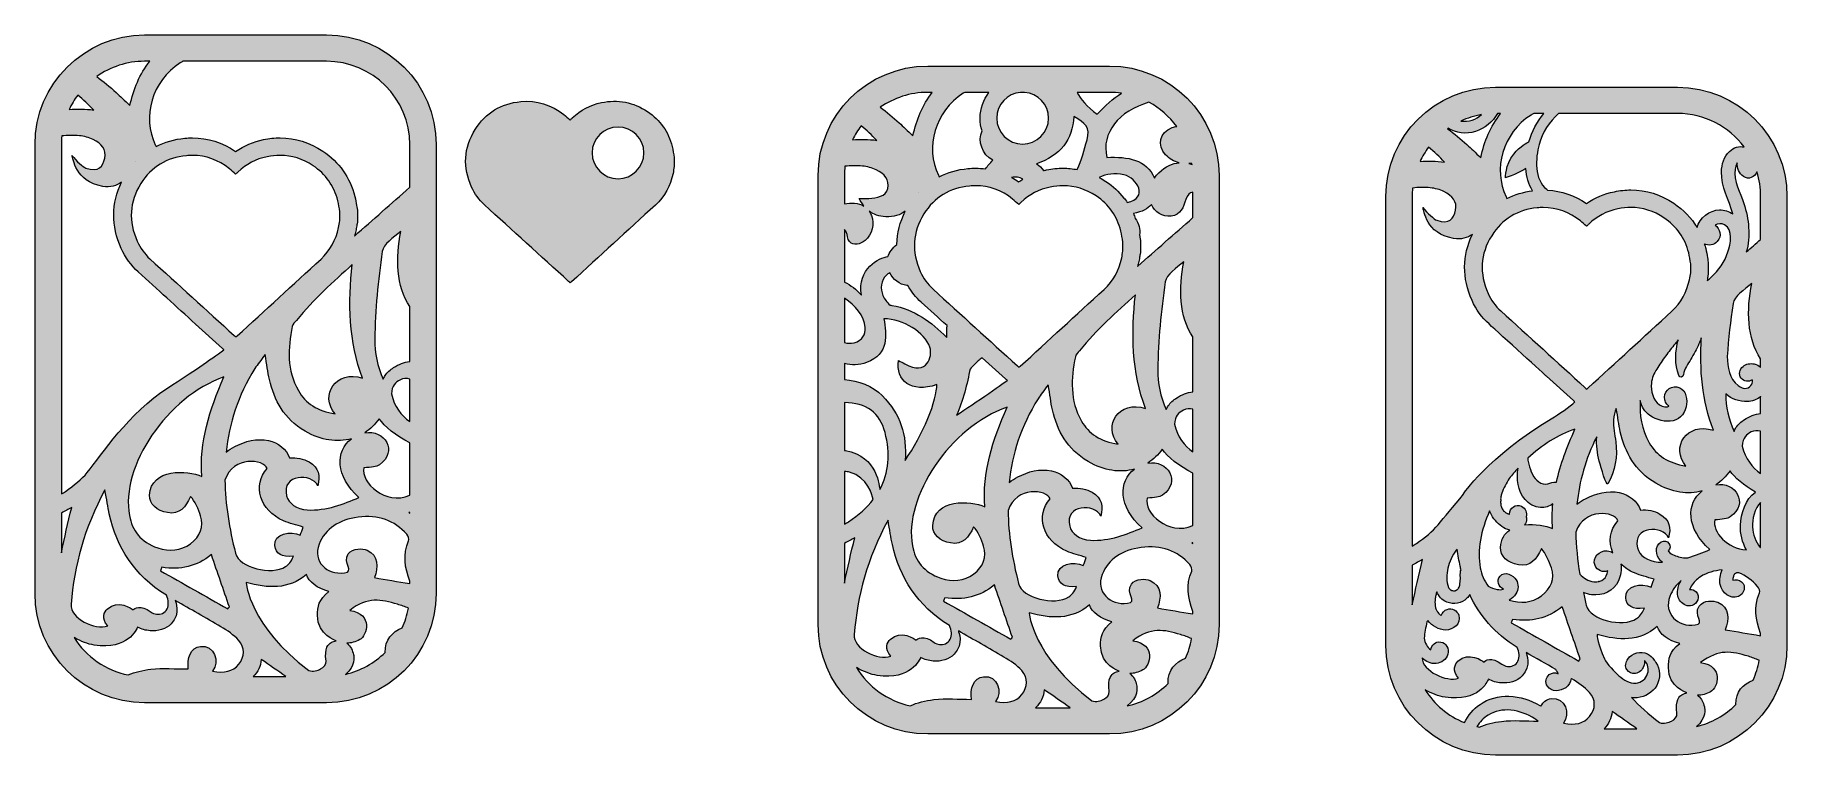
# Model space of a CAD drawing. Header units: millimetres. Extents: x -34 to 166, y -109 to -26.
import ezdxf

# ---------------------------------------------------------------- set-up
doc = ezdxf.new("R2010")
doc.units = ezdxf.units.MM
doc.header["$MEASUREMENT"] = 0
doc.layers.add('Layer 1', color=7, linetype='Continuous')

msp = doc.modelspace()

# ---------------------------------------------------------------- hatches: boundary and pattern name
at = {"layer": 'Layer 1'}
h = msp.add_hatch(color=4, dxfattribs=at)
h.dxf.hatch_style = 2
edge = h.paths.add_edge_path()
edge.add_spline(control_points=[(-0.38, -26.49), (-0.38, -26.49), (-21.11, -26.49), (-21.11, -26.49), (-28.01, -26.49), (-33.6, -32.09), (-33.6, -38.99), (-33.6, -38.99), (-33.6, -90.2), (-33.6, -90.2), (-33.6, -97.1), (-28.01, -102.69), (-21.11, -102.69), (-21.11, -102.69), (-0.38, -102.69), (-0.38, -102.69), (6.53, -102.69), (12.12, -97.1), (12.12, -90.2), (12.12, -90.2), (12.12, -38.99), (12.12, -38.99), (12.12, -32.09), (6.53, -26.49), (-0.38, -26.49)], knot_values=[0, 0, 0, 0, 1, 1, 1, 2, 2, 2, 3, 3, 3, 4, 4, 4, 5, 5, 5, 6, 6, 6, 7, 7, 7, 8, 8, 8, 8], degree=3, periodic=1)
edge = h.paths.add_edge_path()
edge.add_spline(control_points=[(6.31, -96.94), (5.08, -98.15), (3.53, -99.03), (1.79, -99.44), (2.95, -98.52), (2.76, -97.39), (2.71, -97.18), (2.6, -96.72), (2.39, -96.26), (2.01, -95.93), (1.99, -95.91), (1.96, -95.89), (1.94, -95.87), (2.4, -95.9), (2.95, -95.74), (3.41, -95.48), (4.26, -95), (4.99, -92.56), (2.27, -92.14), (4.35, -90.56), (5.83, -90.87), (7.72, -91.44), (8.15, -91.57), (8.57, -91.72), (8.97, -91.89), (8.82, -92.68), (8.58, -93.44), (8.26, -94.14), (7.13, -94.59), (6.26, -95.48), (6.31, -96.94)], knot_values=[0, 0, 0, 0, 1, 1, 1, 2, 2, 2, 3, 3, 3, 4, 4, 4, 5, 5, 5, 6, 6, 6, 7, 7, 7, 8, 8, 8, 9, 9, 9, 10, 10, 10, 10], degree=3, periodic=1)
edge = h.paths.add_edge_path()
edge.add_spline(control_points=[(-25.32, -93.92), (-26.73, -94.43), (-29.63, -93.04), (-29.49, -91.43), (-29.12, -87.03), (-28, -82.75), (-25.63, -78.37), (-25.43, -79.52), (-25.32, -80.34), (-25.14, -81.14), (-24.29, -84.93), (-22.33, -88.13), (-18.63, -90.42), (-18.51, -90.69), (-18.42, -90.96), (-18.41, -91.25), (-18.37, -91.74), (-18.6, -92.29), (-19.08, -92.49), (-19.49, -92.67), (-20.02, -92.6), (-20.38, -92.33), (-21.57, -91.43), (-22.31, -91.93), (-22.41, -92.08), (-22.58, -91.96), (-24.14, -90.85), (-25.38, -91.99), (-25.73, -92.3), (-26.08, -93.06), (-25.32, -93.92)], knot_values=[0, 0, 0, 0, 1, 1, 1, 2, 2, 2, 3, 3, 3, 4, 4, 4, 5, 5, 5, 6, 6, 6, 7, 7, 7, 8, 8, 8, 9, 9, 9, 10, 10, 10, 10], degree=3, periodic=1)
edge = h.paths.add_edge_path()
edge.add_spline(control_points=[(-30.55, -38.01), (-29.9, -37.93), (-29.23, -37.92), (-28.54, -37.98), (-28.01, -38.03), (-27.46, -38.19), (-26.98, -38.41), (-26.01, -38.86), (-25.46, -39.59), (-25.66, -40.54), (-25.87, -41.52), (-26.32, -42.16), (-27.81, -41.68), (-28.11, -41.59), (-28.87, -40.87), (-29.4, -40.23), (-29.24, -40.55), (-29.07, -43.21), (-25.89, -43.76), (-25.02, -43.91), (-24.31, -43.72), (-23.74, -43.29), (-24.91, -45.68), (-24.93, -48.27), (-23.78, -50.84), (-23.32, -51.87), (-22.67, -52.77), (-21.84, -53.52), (-19.66, -55.5), (-17.48, -57.49), (-15.3, -59.47), (-15.3, -59.47), (-12.23, -62.26), (-12.23, -62.26), (-12.18, -62.3), (-12.13, -62.35), (-12.08, -62.39), (-12.08, -62.39), (-12.06, -62.41), (-12.06, -62.41), (-13.67, -63.58), (-15.68, -64.94), (-18.4, -66.7), (-23.01, -69.68), (-25.97, -74.34), (-27.65, -76.42), (-28.31, -77.18), (-29.14, -77.9), (-30.14, -78.56), (-30.29, -78.66), (-30.45, -78.76), (-30.6, -78.85), (-30.6, -78.85), (-30.6, -38.99), (-30.6, -38.99), (-30.6, -38.66), (-30.58, -38.33), (-30.55, -38.01)], knot_values=[0, 0, 0, 0, 1, 1, 1, 2, 2, 2, 3, 3, 3, 4, 4, 4, 5, 5, 5, 6, 6, 6, 7, 7, 7, 8, 8, 8, 9, 9, 9, 10, 10, 10, 11, 11, 11, 12, 12, 12, 13, 13, 13, 14, 14, 14, 15, 15, 15, 16, 16, 16, 17, 17, 17, 18, 18, 18, 19, 19, 19, 19], degree=3, periodic=1)
edge = h.paths.add_edge_path()
edge.add_spline(control_points=[(-26.91, -35.05), (-27.87, -34.92), (-28.81, -34.9), (-29.72, -34.99), (-29.44, -34.41), (-29.12, -33.86), (-28.74, -33.35), (-28.1, -33.88), (-27.49, -34.45), (-26.91, -35.05)], knot_values=[0, 0, 0, 0, 1, 1, 1, 2, 2, 2, 3, 3, 3, 3], degree=3, periodic=1)
edge = h.paths.add_edge_path()
edge.add_spline(control_points=[(3.74, -65.64), (0.68, -64.66), (-1.19, -67.61), (0.61, -69.72), (-1.42, -69.4), (-2.76, -68.51), (-3.58, -67.07), (-4.91, -64.72), (-4.78, -62.23), (-4.28, -59.74), (-4.23, -59.49), (-3.97, -59.27), (-3.79, -59.05), (-1.84, -56.62), (0.42, -54.66), (2.57, -52.68), (2.08, -56.94), (2.13, -61.54), (3.74, -65.64)], knot_values=[0, 0, 0, 0, 1, 1, 1, 2, 2, 2, 3, 3, 3, 4, 4, 4, 5, 5, 5, 6, 6, 6, 6], degree=3, periodic=1)
edge = h.paths.add_edge_path()
edge.add_spline(control_points=[(4, -71.87), (4.62, -71.46), (5.17, -70.93), (5.63, -70.27), (6.19, -71.13), (7.58, -72.25), (9.12, -73.03), (9.12, -73.03), (9.12, -79.01), (9.12, -79.01), (6.36, -80.21), (3.5, -77.54), (3.9, -75.87), (4.73, -75.82), (5.34, -75.75), (5.66, -75.53), (7.84, -73.99), (6.25, -71.47), (4, -71.87)], knot_values=[0, 0, 0, 0, 1, 1, 1, 2, 2, 2, 3, 3, 3, 4, 4, 4, 5, 5, 5, 6, 6, 6, 6], degree=3, periodic=1)
edge = h.paths.add_edge_path()
edge.add_spline(control_points=[(9.12, -57.48), (9.12, -57.48), (9.12, -63.74), (9.12, -63.74), (8.46, -63.81), (7.83, -64.07), (7.28, -64.43), (6.9, -64.68), (6.55, -64.98), (6.31, -65.35), (6.22, -65.48), (6.15, -65.63), (6.09, -65.77), (5.43, -64.31), (5.11, -62.76), (5.13, -61.19), (5.16, -57.85), (5.5, -54.5), (5.98, -51.19), (6.1, -50.35), (7.25, -49.61), (8.1, -48.9), (7.52, -51.9), (7.55, -55.15), (9.12, -57.48)], knot_values=[0, 0, 0, 0, 1, 1, 1, 2, 2, 2, 3, 3, 3, 4, 4, 4, 5, 5, 5, 6, 6, 6, 7, 7, 7, 8, 8, 8, 8], degree=3, periodic=1)
edge = h.paths.add_edge_path()
edge.add_spline(control_points=[(9.12, -70.59), (8.14, -69.91), (7.37, -68.88), (7.02, -67.45), (7.09, -66.48), (7.48, -66.13), (8.06, -65.83), (8.37, -65.67), (8.76, -65.65), (9.12, -65.74), (9.12, -65.74), (9.12, -70.59), (9.12, -70.59)], knot_values=[0, 0, 0, 0, 1, 1, 1, 2, 2, 2, 3, 3, 3, 4, 4, 4, 4], degree=3, periodic=1)
edge = h.paths.add_edge_path()
edge.add_spline(control_points=[(8.77, -83.46), (8.93, -83.66), (9.08, -84.01), (8.99, -84.21), (8.29, -85.76), (8.56, -87.28), (9.12, -88.81), (9.12, -88.81), (9.12, -89.09), (9.12, -89.09), (7.73, -88.85), (6.44, -88.63), (5.09, -88.4), (5.54, -87.26), (5.59, -85.83), (4.25, -85.28), (3.73, -85.07), (2.63, -84.98), (2.11, -85.7), (1.39, -86.72), (2.9, -87.77), (1.66, -87.84), (-0.32, -88.16), (-1.98, -86.55), (-1.22, -84.59), (-0.53, -82.8), (1.07, -81.8), (3.23, -81.51), (5.51, -81.21), (7.39, -81.87), (8.77, -83.46)], knot_values=[0, 0, 0, 0, 1, 1, 1, 2, 2, 2, 3, 3, 3, 4, 4, 4, 5, 5, 5, 6, 6, 6, 7, 7, 7, 8, 8, 8, 9, 9, 9, 10, 10, 10, 10], degree=3, periodic=1)
edge = h.paths.add_edge_path()
edge.add_spline(control_points=[(-2.36, -75.2), (-2.99, -74.83), (-3.8, -74.68), (-4.58, -74.74), (-4.91, -73.76), (-5.9, -72.99), (-6.99, -72.76), (-8.29, -72.48), (-9.67, -72.84), (-10.84, -73.45), (-11.18, -73.63), (-11.51, -73.84), (-11.82, -74.07), (-11.48, -70.84), (-10.48, -67.65), (-8.53, -64.54), (-8.24, -64.07), (-7.87, -63.63), (-7.36, -62.94), (-7.18, -64.08), (-7.08, -64.95), (-6.88, -65.8), (-6.33, -68.16), (-5.25, -70.28), (-2.81, -71.7), (-1, -72.75), (0.86, -73.01), (2.47, -72.56), (0.62, -73.97), (0.62, -76.83), (3.33, -79.26), (1.61, -79.98), (-0.39, -80.8), (-2.57, -80.68), (-3.77, -80.61), (-4.72, -79.89), (-4.92, -79.08), (-5.54, -76.55), (-2.01, -76.46), (-1.38, -77.92), (-1.08, -76.79), (-1.22, -75.86), (-2.36, -75.2)], knot_values=[0, 0, 0, 0, 1, 1, 1, 2, 2, 2, 3, 3, 3, 4, 4, 4, 5, 5, 5, 6, 6, 6, 7, 7, 7, 8, 8, 8, 9, 9, 9, 10, 10, 10, 11, 11, 11, 12, 12, 12, 13, 13, 13, 14, 14, 14, 14], degree=3, periodic=1)
edge = h.paths.add_edge_path()
edge.add_spline(control_points=[(-14.6, -76.86), (-16.2, -76.13), (-20.39, -75.89), (-20.54, -79), (-20.59, -80.02), (-19.71, -80.79), (-18.5, -80.99), (-17.09, -81.23), (-16.44, -80.38), (-15.87, -79.14), (-15.39, -79.65), (-14.95, -80.67), (-14.73, -81.35), (-14.34, -82.58), (-14.74, -83.67), (-15.87, -84.53), (-16.99, -85.36), (-18.29, -85.45), (-19.62, -85), (-21.57, -84.35), (-22.53, -83), (-22.84, -81.33), (-23.9, -75.74), (-18.52, -67.73), (-12.06, -65.5), (-13.72, -69.27), (-14.89, -72.99), (-14.6, -76.86)], knot_values=[0, 0, 0, 0, 1, 1, 1, 2, 2, 2, 3, 3, 3, 4, 4, 4, 5, 5, 5, 6, 6, 6, 7, 7, 7, 8, 8, 8, 9, 9, 9, 9], degree=3, periodic=1)
edge = h.paths.add_edge_path()
edge.add_spline(control_points=[(1.15, -47.67), (1.1, -47.93), (1.06, -48.2), (1, -48.46), (0.7, -49.86), (0.06, -51.08), (-1, -52.06), (-4.19, -54.98), (-7.37, -57.91), (-10.56, -60.83), (-10.6, -60.87), (-10.65, -60.9), (-10.7, -60.94), (-10.77, -60.88), (-10.83, -60.83), (-10.89, -60.78), (-14.09, -57.87), (-17.29, -54.95), (-20.5, -52.04), (-21.12, -51.47), (-21.61, -50.79), (-21.95, -50.02), (-22.96, -47.77), (-22.86, -45.55), (-21.54, -43.45), (-20.35, -41.54), (-18.58, -40.47), (-16.34, -40.26), (-16.11, -40.24), (-15.88, -40.23), (-15.66, -40.23), (-14.11, -40.23), (-12.69, -40.75), (-11.43, -41.75), (-11.19, -41.94), (-10.97, -42.16), (-10.73, -42.37), (-10.64, -42.29), (-10.55, -42.21), (-10.47, -42.13), (-9.53, -41.23), (-8.42, -40.64), (-7.15, -40.38), (-6.65, -40.28), (-6.15, -40.23), (-5.66, -40.23), (-4.33, -40.23), (-3.07, -40.62), (-1.91, -41.4), (-0.47, -42.37), (0.49, -43.71), (0.92, -45.4), (1.02, -45.81), (1.07, -46.23), (1.15, -46.65), (1.15, -46.99), (1.15, -47.33), (1.15, -47.67)], knot_values=[0, 0, 0, 0, 1, 1, 1, 2, 2, 2, 3, 3, 3, 4, 4, 4, 5, 5, 5, 6, 6, 6, 7, 7, 7, 8, 8, 8, 9, 9, 9, 10, 10, 10, 11, 11, 11, 12, 12, 12, 13, 13, 13, 14, 14, 14, 15, 15, 15, 16, 16, 16, 17, 17, 17, 18, 18, 18, 19, 19, 19, 19], degree=3, periodic=1)
edge = h.paths.add_edge_path()
edge.add_spline(control_points=[(-22.16, -40.98), (-22.15, -40.97), (-22.15, -40.96), (-22.14, -40.95), (-22.14, -40.95), (-22.14, -40.96), (-22.14, -40.96), (-22.15, -40.97), (-22.15, -40.97), (-22.16, -40.98)], knot_values=[0, 0, 0, 0, 1, 1, 1, 2, 2, 2, 3, 3, 3, 3], degree=3, periodic=1)
edge = h.paths.add_edge_path()
edge.add_spline(control_points=[(-30.6, -81.03), (-30.19, -80.81), (-29.79, -80.6), (-29.42, -80.4), (-29.88, -82.18), (-30.23, -83.82), (-30.6, -85.57), (-30.6, -85.57), (-30.6, -81.03), (-30.6, -81.03)], knot_values=[0, 0, 0, 0, 1, 1, 1, 2, 2, 2, 3, 3, 3, 3], degree=3, periodic=1)
edge = h.paths.add_edge_path()
edge.add_spline(control_points=[(-19.31, -87.61), (-19.26, -87.48), (-19.2, -87.35), (-19.15, -87.22), (-17.03, -87.55), (-15.17, -87.14), (-13.5, -85.78), (-12.79, -87.84), (-12.12, -89.79), (-11.45, -91.74), (-11.51, -91.81), (-11.56, -91.89), (-11.62, -91.97), (-14.18, -90.52), (-16.75, -89.07), (-19.31, -87.61)], knot_values=[0, 0, 0, 0, 1, 1, 1, 2, 2, 2, 3, 3, 3, 4, 4, 4, 5, 5, 5, 5], degree=3, periodic=1)
edge = h.paths.add_edge_path()
edge.add_spline(control_points=[(-11.96, -77.27), (-11, -74.49), (-7.5, -74.86), (-7.15, -75.97), (-8.82, -77.82), (-8.03, -80.76), (-5.26, -81.92), (-4.57, -82.21), (-3.82, -82.39), (-3.03, -82.64), (-3.15, -82.96), (-3.25, -83.24), (-3.37, -83.55), (-4.45, -83.01), (-6.4, -83.39), (-6.26, -84.75), (-6.16, -85.7), (-5.51, -86.12), (-4.13, -85.95), (-4.41, -86.62), (-4.69, -86.91), (-5.03, -87.14), (-6.62, -88.18), (-10.34, -87.28), (-10.75, -85.62), (-11.45, -82.82), (-11.9, -80.03), (-11.96, -77.27)], knot_values=[0, 0, 0, 0, 1, 1, 1, 2, 2, 2, 3, 3, 3, 4, 4, 4, 5, 5, 5, 6, 6, 6, 7, 7, 7, 8, 8, 8, 9, 9, 9, 9], degree=3, periodic=1)
edge = h.paths.add_edge_path()
edge.add_spline(control_points=[(-9.53, -88.95), (-7.1, -89.64), (-4.69, -89.79), (-2.67, -88.04), (-2.43, -88.86), (-1.4, -89.66), (-0.1, -89.97), (-1.3, -90.92), (-1.4, -91.72), (-1.4, -92.74), (-1.4, -94.94), (0.71, -95.6), (0.71, -95.6), (0.71, -95.6), (0.72, -95.6), (0.72, -95.6), (0.53, -95.66), (0.33, -95.7), (0.15, -95.81), (-0.13, -95.99), (-0.64, -96.36), (-0.42, -97.95), (-0.37, -98.31), (-0.71, -98.64), (-1.04, -98.82), (-1.38, -99), (-1.91, -99.18), (-2.39, -99), (-9.16, -93.87), (-9.55, -89.02), (-9.53, -88.95)], knot_values=[0, 0, 0, 0, 1, 1, 1, 2, 2, 2, 3, 3, 3, 4, 4, 4, 5, 5, 5, 6, 6, 6, 7, 7, 7, 8, 8, 8, 9, 9, 9, 10, 10, 10, 10], degree=3, periodic=1)
edge = h.paths.add_edge_path()
edge.add_spline(control_points=[(-7.82, -97.73), (-6.86, -98.39), (-5.93, -99.05), (-5.01, -99.69), (-5.01, -99.69), (-8.72, -99.69), (-8.72, -99.69), (-8.2, -99.17), (-7.86, -98.52), (-7.82, -97.73)], knot_values=[0, 0, 0, 0, 1, 1, 1, 2, 2, 2, 3, 3, 3, 3], degree=3, periodic=1)
edge = h.paths.add_edge_path()
edge.add_spline(control_points=[(9.12, -81.05), (9.06, -81.02), (9.01, -80.99), (9, -80.99), (9.04, -80.98), (9.08, -80.97), (9.12, -80.97), (9.12, -80.97), (9.12, -81.05), (9.12, -81.05)], knot_values=[0, 0, 0, 0, 1, 1, 1, 2, 2, 2, 3, 3, 3, 3], degree=3, periodic=1)
edge = h.paths.add_edge_path()
edge.add_spline(control_points=[(9.12, -38.99), (9.12, -38.99), (9.12, -43.87), (9.12, -43.87), (7.02, -45.72), (4.92, -47.57), (2.82, -49.43), (2.87, -49.25), (2.92, -49.07), (2.96, -48.89), (3.01, -48.66), (3.04, -48.44), (3.08, -48.25), (3.09, -48.17), (3.1, -48.1), (3.12, -48.02), (3.12, -48.02), (3.15, -47.84), (3.15, -47.84), (3.15, -47.84), (3.15, -47.67), (3.15, -47.67), (3.15, -47.67), (3.15, -46.65), (3.15, -46.65), (3.15, -46.65), (3.15, -46.47), (3.15, -46.47), (3.15, -46.47), (3.12, -46.29), (3.12, -46.29), (3.09, -46.17), (3.07, -46.05), (3.06, -45.93), (3, -45.62), (2.95, -45.27), (2.86, -44.91), (2.31, -42.74), (1.08, -41), (-0.79, -39.74), (-2.28, -38.74), (-3.92, -38.23), (-5.66, -38.23), (-5.66, -38.23), (-5.66, -38.23), (-5.66, -38.23), (-6.28, -38.23), (-6.92, -38.29), (-7.55, -38.42), (-8.72, -38.66), (-9.78, -39.11), (-10.74, -39.78), (-12.23, -38.75), (-13.88, -38.23), (-15.66, -38.23), (-15.95, -38.23), (-16.24, -38.25), (-16.53, -38.27), (-17.72, -38.38), (-18.82, -38.7), (-19.8, -39.2), (-19.83, -39.14), (-19.86, -39.08), (-19.89, -39.02), (-21.43, -35.87), (-20.28, -31.74), (-17.05, -29.68), (-16.95, -29.61), (-16.85, -29.55), (-16.75, -29.49), (-16.75, -29.49), (-0.38, -29.49), (-0.38, -29.49), (4.86, -29.49), (9.12, -33.75), (9.12, -38.99)], knot_values=[0, 0, 0, 0, 1, 1, 1, 2, 2, 2, 3, 3, 3, 4, 4, 4, 5, 5, 5, 6, 6, 6, 7, 7, 7, 8, 8, 8, 9, 9, 9, 10, 10, 10, 11, 11, 11, 12, 12, 12, 13, 13, 13, 14, 14, 14, 15, 15, 15, 16, 16, 16, 17, 17, 17, 18, 18, 18, 19, 19, 19, 20, 20, 20, 21, 21, 21, 22, 22, 22, 23, 23, 23, 24, 24, 24, 25, 25, 25, 25], degree=3, periodic=1)
edge = h.paths.add_edge_path()
edge.add_spline(control_points=[(-20.53, -29.49), (-21.68, -30.97), (-22.37, -32.64), (-22.79, -34.54), (-23.41, -33.95), (-23.88, -33.49), (-24.37, -33.05), (-25.07, -32.41), (-25.81, -31.8), (-26.57, -31.23), (-25.02, -30.14), (-23.14, -29.49), (-21.11, -29.49), (-21.11, -29.49), (-20.53, -29.49), (-20.53, -29.49)], knot_values=[0, 0, 0, 0, 1, 1, 1, 2, 2, 2, 3, 3, 3, 4, 4, 4, 5, 5, 5, 5], degree=3, periodic=1)
edge = h.paths.add_edge_path()
edge.add_spline(control_points=[(-29.14, -95.25), (-28.34, -95.7), (-27.61, -95.98), (-26.86, -96.1), (-22.99, -96.69), (-22.04, -94.3), (-21.91, -94.04), (-21.49, -94.3), (-20.98, -94.42), (-20.48, -94.46), (-19.59, -94.54), (-18.67, -94.29), (-18.07, -93.67), (-16.97, -92.51), (-17.59, -91.09), (-17.61, -91.02), (-15.88, -92.01), (-14.13, -92.98), (-12.42, -94), (-11.68, -94.45), (-10.93, -94.94), (-10.39, -95.55), (-9.64, -96.4), (-9.68, -97.41), (-10.38, -98.29), (-11.04, -99.12), (-12.03, -99.32), (-13.36, -99.08), (-12.5, -97.98), (-13.17, -96.08), (-14.73, -96.25), (-15.91, -96.38), (-16.28, -97.62), (-16.13, -98.82), (-17.59, -98.83), (-19.02, -98.7), (-20.41, -98.86), (-21.34, -98.96), (-22.21, -99.17), (-22.97, -99.51), (-25.56, -98.99), (-27.78, -97.41), (-29.14, -95.25)], knot_values=[0, 0, 0, 0, 1, 1, 1, 2, 2, 2, 3, 3, 3, 4, 4, 4, 5, 5, 5, 6, 6, 6, 7, 7, 7, 8, 8, 8, 9, 9, 9, 10, 10, 10, 11, 11, 11, 12, 12, 12, 13, 13, 13, 14, 14, 14, 14], degree=3, periodic=1)
h = msp.add_hatch(color=5, dxfattribs=at)
h.dxf.hatch_style = 2
edge = h.paths.add_edge_path()
edge.add_spline(control_points=[(88.9, -30.04), (88.9, -30.04), (68.17, -30.04), (68.17, -30.04), (61.26, -30.04), (55.67, -35.64), (55.67, -42.54), (55.67, -42.54), (55.67, -93.75), (55.67, -93.75), (55.67, -100.65), (61.26, -106.24), (68.17, -106.24), (68.17, -106.24), (88.9, -106.24), (88.9, -106.24), (95.8, -106.24), (101.39, -100.65), (101.39, -93.75), (101.39, -93.75), (101.39, -42.54), (101.39, -42.54), (101.39, -35.64), (95.8, -30.04), (88.9, -30.04)], knot_values=[0, 0, 0, 0, 1, 1, 1, 2, 2, 2, 3, 3, 3, 4, 4, 4, 5, 5, 5, 6, 6, 6, 7, 7, 7, 8, 8, 8, 8], degree=3, periodic=1)
edge = h.paths.add_edge_path()
edge.add_spline(control_points=[(98.29, -41.14), (98.29, -41.18), (98.3, -41.22), (98.3, -41.26), (98.24, -41.24), (98.17, -41.21), (98.1, -41.19), (98.04, -41.17), (97.98, -41.16), (97.92, -41.14), (98.05, -41.15), (98.17, -41.15), (98.29, -41.14)], knot_values=[0, 0, 0, 0, 1, 1, 1, 2, 2, 2, 3, 3, 3, 4, 4, 4, 4], degree=3, periodic=1)
edge = h.paths.add_edge_path()
edge.add_spline(control_points=[(97.6, -45.25), (97.77, -44.72), (98.02, -44.45), (98.39, -44.43), (98.39, -44.43), (98.39, -47.33), (98.39, -47.33), (96.29, -49.18), (94.19, -51.03), (92.09, -52.89), (92.14, -52.71), (92.19, -52.53), (92.23, -52.35), (92.28, -52.12), (92.32, -51.9), (92.35, -51.71), (92.36, -51.63), (92.37, -51.56), (92.39, -51.48), (92.39, -51.48), (92.42, -51.31), (92.42, -51.31), (92.42, -51.31), (92.42, -51.13), (92.42, -51.13), (92.42, -51.13), (92.42, -50.11), (92.42, -50.11), (92.42, -50.11), (92.42, -49.93), (92.42, -49.93), (92.42, -49.93), (92.39, -49.75), (92.39, -49.75), (92.37, -49.63), (92.35, -49.51), (92.33, -49.39), (92.32, -49.36), (92.31, -49.32), (92.31, -49.28), (92.4, -48.66), (92.24, -48), (91.82, -47.41), (91.76, -47.23), (91.69, -47.04), (91.61, -46.87), (92.66, -46.64), (93.21, -46.36), (93.66, -45.83), (94.04, -46.67), (94.91, -47.31), (95.92, -47.16), (97.06, -47), (97.31, -46.14), (97.6, -45.25)], knot_values=[0, 0, 0, 0, 1, 1, 1, 2, 2, 2, 3, 3, 3, 4, 4, 4, 5, 5, 5, 6, 6, 6, 7, 7, 7, 8, 8, 8, 9, 9, 9, 10, 10, 10, 11, 11, 11, 12, 12, 12, 13, 13, 13, 14, 14, 14, 15, 15, 15, 16, 16, 16, 17, 17, 17, 18, 18, 18, 18], degree=3, periodic=1)
edge = h.paths.add_edge_path()
edge.add_spline(control_points=[(93.27, -75.33), (93.89, -74.92), (94.44, -74.39), (94.91, -73.74), (95.46, -74.59), (96.85, -75.71), (98.39, -76.49), (98.39, -76.49), (98.39, -82.47), (98.39, -82.47), (95.63, -83.67), (92.77, -81), (93.17, -79.33), (94, -79.28), (94.61, -79.22), (94.93, -78.99), (97.11, -77.45), (95.52, -74.93), (93.27, -75.33)], knot_values=[0, 0, 0, 0, 1, 1, 1, 2, 2, 2, 3, 3, 3, 4, 4, 4, 5, 5, 5, 6, 6, 6, 6], degree=3, periodic=1)
edge = h.paths.add_edge_path()
edge.add_spline(control_points=[(98.39, -60.94), (98.39, -60.94), (98.39, -67.2), (98.39, -67.2), (97.73, -67.27), (97.1, -67.53), (96.55, -67.89), (96.17, -68.14), (95.82, -68.44), (95.58, -68.81), (95.49, -68.94), (95.42, -69.09), (95.36, -69.23), (94.7, -67.77), (94.38, -66.22), (94.4, -64.65), (94.44, -61.31), (94.77, -57.96), (95.25, -54.65), (95.37, -53.81), (96.52, -53.07), (97.37, -52.36), (96.79, -55.36), (96.82, -58.61), (98.39, -60.94)], knot_values=[0, 0, 0, 0, 1, 1, 1, 2, 2, 2, 3, 3, 3, 4, 4, 4, 5, 5, 5, 6, 6, 6, 7, 7, 7, 8, 8, 8, 8], degree=3, periodic=1)
edge = h.paths.add_edge_path()
edge.add_spline(control_points=[(98.39, -69.2), (98.39, -69.2), (98.39, -74.05), (98.39, -74.05), (97.41, -73.37), (96.64, -72.34), (96.29, -70.91), (96.36, -69.94), (96.75, -69.59), (97.33, -69.29), (97.64, -69.13), (98.03, -69.11), (98.39, -69.2)], knot_values=[0, 0, 0, 0, 1, 1, 1, 2, 2, 2, 3, 3, 3, 4, 4, 4, 4], degree=3, periodic=1)
edge = h.paths.add_edge_path()
edge.add_spline(control_points=[(98.39, -84.43), (98.39, -84.43), (98.39, -84.51), (98.39, -84.51), (98.33, -84.48), (98.29, -84.45), (98.27, -84.45), (98.31, -84.44), (98.35, -84.43), (98.39, -84.43)], knot_values=[0, 0, 0, 0, 1, 1, 1, 2, 2, 2, 3, 3, 3, 3], degree=3, periodic=1)
edge = h.paths.add_edge_path()
edge.add_spline(control_points=[(83.01, -88.21), (83.11, -89.16), (83.76, -89.58), (85.14, -89.41), (84.86, -90.08), (84.58, -90.38), (84.24, -90.6), (82.65, -91.64), (78.93, -90.74), (78.52, -89.08), (77.82, -86.28), (77.37, -83.49), (77.32, -80.73), (78.27, -77.95), (81.77, -78.32), (82.12, -79.43), (80.45, -81.28), (81.24, -84.22), (84.01, -85.38), (84.7, -85.67), (85.45, -85.85), (86.24, -86.11), (86.13, -86.42), (86.02, -86.7), (85.9, -87.01), (84.82, -86.47), (82.87, -86.85), (83.01, -88.21)], knot_values=[0, 0, 0, 0, 1, 1, 1, 2, 2, 2, 3, 3, 3, 4, 4, 4, 5, 5, 5, 6, 6, 6, 7, 7, 7, 8, 8, 8, 9, 9, 9, 9], degree=3, periodic=1)
edge = h.paths.add_edge_path()
edge.add_spline(control_points=[(67.73, -46.91), (68.93, -45), (70.69, -43.93), (72.93, -43.72), (73.16, -43.7), (73.39, -43.69), (73.61, -43.69), (75.17, -43.69), (76.58, -44.21), (77.84, -45.21), (78.08, -45.4), (78.3, -45.62), (78.55, -45.83), (78.64, -45.75), (78.72, -45.67), (78.8, -45.59), (79.74, -44.69), (80.85, -44.1), (82.12, -43.84), (82.62, -43.74), (83.12, -43.69), (83.61, -43.69), (84.94, -43.69), (86.2, -44.08), (87.37, -44.86), (88.81, -45.83), (89.76, -47.17), (90.19, -48.86), (90.29, -49.27), (90.34, -49.69), (90.42, -50.11), (90.42, -50.45), (90.42, -50.79), (90.42, -51.13), (90.37, -51.39), (90.33, -51.66), (90.28, -51.92), (89.97, -53.32), (89.34, -54.54), (88.27, -55.52), (85.08, -58.44), (81.9, -61.37), (78.71, -64.29), (78.67, -64.33), (78.62, -64.36), (78.57, -64.4), (78.5, -64.34), (78.44, -64.29), (78.39, -64.24), (75.18, -61.33), (71.98, -58.41), (68.78, -55.5), (68.15, -54.93), (67.66, -54.25), (67.32, -53.48), (66.31, -51.23), (66.42, -49.01), (67.73, -46.91)], knot_values=[0, 0, 0, 0, 1, 1, 1, 2, 2, 2, 3, 3, 3, 4, 4, 4, 5, 5, 5, 6, 6, 6, 7, 7, 7, 8, 8, 8, 9, 9, 9, 10, 10, 10, 11, 11, 11, 12, 12, 12, 13, 13, 13, 14, 14, 14, 15, 15, 15, 16, 16, 16, 17, 17, 17, 18, 18, 18, 19, 19, 19, 19], degree=3, periodic=1)
edge = h.paths.add_edge_path()
edge.add_spline(control_points=[(67.11, -44.44), (67.12, -44.43), (67.12, -44.42), (67.13, -44.41), (67.13, -44.41), (67.13, -44.42), (67.13, -44.42), (67.13, -44.43), (67.12, -44.43), (67.11, -44.44)], knot_values=[0, 0, 0, 0, 1, 1, 1, 2, 2, 2, 3, 3, 3, 3], degree=3, periodic=1)
edge = h.paths.add_edge_path()
edge.add_spline(control_points=[(77.72, -42.74), (78.2, -42.63), (78.63, -42.72), (79.01, -42.93), (78.85, -43.03), (78.69, -43.13), (78.53, -43.24), (78.27, -43.05), (78, -42.89), (77.72, -42.74)], knot_values=[0, 0, 0, 0, 1, 1, 1, 2, 2, 2, 3, 3, 3, 3], degree=3, periodic=1)
edge = h.paths.add_edge_path()
edge.add_spline(control_points=[(87.73, -42.75), (88.53, -42.34), (89.48, -42.22), (90.53, -42.45), (92.06, -42.78), (93.38, -45.13), (90.89, -45.59), (90.8, -45.37), (90.67, -45.21), (90.53, -45.09), (89.96, -44.38), (89.29, -43.74), (88.48, -43.2), (88.24, -43.04), (87.99, -42.89), (87.73, -42.75)], knot_values=[0, 0, 0, 0, 1, 1, 1, 2, 2, 2, 3, 3, 3, 4, 4, 4, 5, 5, 5, 5], degree=3, periodic=1)
edge = h.paths.add_edge_path()
edge.add_spline(control_points=[(71.45, -69.87), (72.19, -68.36), (72.68, -66.15), (73, -64.6), (73.31, -64.29), (73.61, -63.98), (73.93, -63.68), (74.07, -63.55), (74.23, -63.43), (74.39, -63.31), (74.39, -63.31), (77.04, -65.72), (77.04, -65.72), (77.09, -65.76), (77.14, -65.81), (77.19, -65.85), (77.19, -65.85), (77.25, -65.9), (77.25, -65.9), (77.25, -65.9), (73.5, -68.53), (71.45, -69.87)], knot_values=[0, 0, 0, 0, 1, 1, 1, 2, 2, 2, 3, 3, 3, 4, 4, 4, 5, 5, 5, 6, 6, 6, 7, 7, 7, 7], degree=3, periodic=1)
edge = h.paths.add_edge_path()
edge.add_spline(control_points=[(67.43, -56.98), (68.41, -57.87), (69.39, -58.76), (70.37, -59.65), (70.35, -60.09), (70.34, -60.54), (70.33, -60.99), (68.56, -59.24), (66.68, -57.79), (64.09, -57.35), (64.02, -57.34), (63.94, -57.33), (63.87, -57.31), (63.53, -57), (63.24, -56.63), (63.06, -56.21), (62.73, -55.44), (62.82, -54.48), (63.45, -53.9), (63.57, -53.8), (63.7, -53.71), (63.83, -53.63), (64.22, -54.36), (64.94, -54.95), (65.79, -55.08), (65.83, -55.08), (65.86, -55.08), (65.9, -55.09), (66.31, -55.79), (66.82, -56.43), (67.43, -56.98)], knot_values=[0, 0, 0, 0, 1, 1, 1, 2, 2, 2, 3, 3, 3, 4, 4, 4, 5, 5, 5, 6, 6, 6, 7, 7, 7, 8, 8, 8, 9, 9, 9, 10, 10, 10, 10], degree=3, periodic=1)
edge = h.paths.add_edge_path()
edge.add_spline(control_points=[(77.22, -68.96), (75.55, -72.73), (74.38, -76.46), (74.67, -80.32), (73.07, -79.59), (68.89, -79.35), (68.74, -82.46), (68.69, -83.48), (69.56, -84.25), (70.77, -84.45), (72.18, -84.69), (72.83, -83.84), (73.4, -82.6), (73.88, -83.11), (74.32, -84.13), (74.54, -84.81), (74.93, -86.04), (74.53, -87.13), (73.4, -87.99), (72.29, -88.82), (70.98, -88.91), (69.65, -88.46), (67.71, -87.81), (66.74, -86.46), (66.43, -84.79), (65.37, -79.2), (70.76, -71.19), (77.22, -68.96)], knot_values=[0, 0, 0, 0, 1, 1, 1, 2, 2, 2, 3, 3, 3, 4, 4, 4, 5, 5, 5, 6, 6, 6, 7, 7, 7, 8, 8, 8, 9, 9, 9, 9], degree=3, periodic=1)
edge = h.paths.add_edge_path()
edge.add_spline(control_points=[(70.12, -90.69), (72.24, -91.01), (74.1, -90.6), (75.77, -89.24), (76.48, -91.3), (77.15, -93.25), (77.82, -95.2), (77.77, -95.28), (77.71, -95.35), (77.65, -95.43), (75.09, -93.98), (72.52, -92.53), (69.96, -91.07), (70.02, -90.94), (70.07, -90.81), (70.12, -90.69)], knot_values=[0, 0, 0, 0, 1, 1, 1, 2, 2, 2, 3, 3, 3, 4, 4, 4, 5, 5, 5, 5], degree=3, periodic=1)
edge = h.paths.add_edge_path()
edge.add_spline(control_points=[(84.35, -82.54), (83.73, -80.01), (87.26, -79.92), (87.89, -81.39), (88.19, -80.25), (88.05, -79.32), (86.91, -78.66), (86.28, -78.29), (85.47, -78.15), (84.69, -78.2), (84.36, -77.22), (83.37, -76.45), (82.28, -76.22), (80.98, -75.94), (79.6, -76.3), (78.43, -76.91), (78.09, -77.09), (77.76, -77.3), (77.45, -77.53), (77.79, -74.3), (78.8, -71.11), (80.74, -68), (81.04, -67.53), (81.4, -67.09), (81.91, -66.4), (82.1, -67.54), (82.19, -68.41), (82.39, -69.26), (82.94, -71.62), (84.02, -73.74), (86.46, -75.16), (88.27, -76.22), (90.13, -76.47), (91.74, -76.02), (89.89, -77.43), (89.89, -80.29), (92.6, -82.73), (90.88, -83.44), (88.88, -84.26), (86.71, -84.14), (85.5, -84.07), (84.55, -83.35), (84.35, -82.54)], knot_values=[0, 0, 0, 0, 1, 1, 1, 2, 2, 2, 3, 3, 3, 4, 4, 4, 5, 5, 5, 6, 6, 6, 7, 7, 7, 8, 8, 8, 9, 9, 9, 10, 10, 10, 11, 11, 11, 12, 12, 12, 13, 13, 13, 14, 14, 14, 14], degree=3, periodic=1)
edge = h.paths.add_edge_path()
edge.add_spline(control_points=[(89.88, -73.18), (87.85, -72.86), (86.51, -71.97), (85.69, -70.54), (84.36, -68.18), (84.49, -65.69), (85, -63.2), (85.05, -62.95), (85.3, -62.73), (85.48, -62.51), (87.43, -60.08), (89.69, -58.12), (91.84, -56.14), (91.35, -60.4), (91.4, -65), (93.01, -69.1), (89.95, -68.12), (88.08, -71.07), (89.88, -73.18)], knot_values=[0, 0, 0, 0, 1, 1, 1, 2, 2, 2, 3, 3, 3, 4, 4, 4, 5, 5, 5, 6, 6, 6, 6], degree=3, periodic=1)
edge = h.paths.add_edge_path()
edge.add_spline(control_points=[(96.56, -36.93), (96.39, -36.95), (96.23, -36.99), (96.05, -37.05), (94.56, -37.59), (94.29, -39.09), (95.29, -40.17), (95.71, -40.63), (96.23, -40.93), (96.84, -41.07), (96.08, -41.13), (95.27, -41.46), (94.52, -42.21), (94.34, -42.39), (94.17, -42.59), (94.03, -42.81), (93.09, -40.69), (90.98, -40.36), (88.59, -40.45), (88.25, -39.04), (88.6, -37.79), (89.45, -36.63), (90.25, -35.53), (91.75, -34.64), (93.39, -34.17), (94.64, -34.85), (95.72, -35.79), (96.56, -36.93)], knot_values=[0, 0, 0, 0, 1, 1, 1, 2, 2, 2, 3, 3, 3, 4, 4, 4, 5, 5, 5, 6, 6, 6, 7, 7, 7, 8, 8, 8, 9, 9, 9, 9], degree=3, periodic=1)
edge = h.paths.add_edge_path()
edge.add_spline(control_points=[(88.9, -33.04), (89.35, -33.04), (89.8, -33.08), (90.24, -33.14), (89.31, -33.75), (88.39, -34.54), (87.49, -35.53), (86.29, -34.65), (85.57, -33.81), (85.19, -33.04), (85.19, -33.04), (88.9, -33.04), (88.9, -33.04)], knot_values=[0, 0, 0, 0, 1, 1, 1, 2, 2, 2, 3, 3, 3, 4, 4, 4, 4], degree=3, periodic=1)
edge = h.paths.add_edge_path()
edge.add_spline(control_points=[(84.81, -35.8), (86.12, -36.51), (86.74, -37.05), (86.33, -38.46), (85.98, -39.63), (85.74, -40.75), (85.22, -41.85), (84.69, -41.75), (84.16, -41.69), (83.61, -41.69), (83.61, -41.69), (83.61, -41.69), (83.61, -41.69), (82.99, -41.69), (82.35, -41.75), (81.72, -41.88), (81.6, -41.91), (81.48, -41.94), (81.36, -41.97), (81.18, -41.66), (80.91, -41.39), (80.55, -41.2), (83.3, -40.25), (84.69, -38.46), (84.81, -35.8)], knot_values=[0, 0, 0, 0, 1, 1, 1, 2, 2, 2, 3, 3, 3, 4, 4, 4, 5, 5, 5, 6, 6, 6, 7, 7, 7, 8, 8, 8, 8], degree=3, periodic=1)
edge = h.paths.add_edge_path()
edge.add_spline(control_points=[(78.76, -33.04), (78.76, -33.04), (79.2, -33.04), (79.2, -33.04), (80.73, -33.15), (81.94, -34.43), (81.94, -35.98), (81.94, -37.61), (80.61, -38.94), (78.98, -38.94), (77.35, -38.94), (76.03, -37.61), (76.03, -35.98), (76.03, -34.43), (77.24, -33.15), (78.76, -33.04)], knot_values=[0, 0, 0, 0, 1, 1, 1, 2, 2, 2, 3, 3, 3, 4, 4, 4, 5, 5, 5, 5], degree=3, periodic=1)
edge = h.paths.add_edge_path()
edge.add_spline(control_points=[(72.22, -33.14), (72.27, -33.11), (72.32, -33.07), (72.38, -33.04), (72.38, -33.04), (75.15, -33.04), (75.15, -33.04), (74.52, -33.86), (74.14, -34.88), (74.14, -35.98), (74.14, -36.49), (74.22, -36.97), (74.36, -37.42), (73.82, -38.57), (74.38, -40.14), (75.58, -40.78), (75.26, -41.11), (74.98, -41.44), (74.75, -41.77), (74.38, -41.72), (74, -41.69), (73.61, -41.69), (73.33, -41.69), (73.03, -41.71), (72.75, -41.73), (71.55, -41.84), (70.46, -42.16), (69.47, -42.66), (69.44, -42.6), (69.41, -42.54), (69.38, -42.48), (67.84, -39.33), (68.99, -35.2), (72.22, -33.14)], knot_values=[0, 0, 0, 0, 1, 1, 1, 2, 2, 2, 3, 3, 3, 4, 4, 4, 5, 5, 5, 6, 6, 6, 7, 7, 7, 8, 8, 8, 9, 9, 9, 10, 10, 10, 11, 11, 11, 11], degree=3, periodic=1)
edge = h.paths.add_edge_path()
edge.add_spline(control_points=[(68.17, -33.04), (68.17, -33.04), (68.68, -33.04), (68.68, -33.04), (67.57, -34.5), (66.89, -36.14), (66.48, -38), (65.86, -37.41), (65.39, -36.95), (64.91, -36.51), (64.22, -35.88), (63.5, -35.29), (62.76, -34.74), (64.29, -33.67), (66.16, -33.04), (68.17, -33.04)], knot_values=[0, 0, 0, 0, 1, 1, 1, 2, 2, 2, 3, 3, 3, 4, 4, 4, 5, 5, 5, 5], degree=3, periodic=1)
edge = h.paths.add_edge_path()
edge.add_spline(control_points=[(60.57, -36.84), (61.19, -37.36), (61.79, -37.92), (62.36, -38.51), (61.41, -38.38), (60.49, -38.37), (59.6, -38.45), (59.87, -37.88), (60.2, -37.34), (60.57, -36.84)], knot_values=[0, 0, 0, 0, 1, 1, 1, 2, 2, 2, 3, 3, 3, 3], degree=3, periodic=1)
edge = h.paths.add_edge_path()
edge.add_spline(control_points=[(58.67, -42.54), (58.67, -42.18), (58.69, -41.82), (58.73, -41.47), (59.38, -41.39), (60.04, -41.38), (60.73, -41.44), (61.26, -41.49), (61.81, -41.66), (62.29, -41.87), (63.26, -42.32), (63.81, -43.05), (63.61, -44), (63.4, -44.98), (62.37, -45.03), (61.46, -45.14), (61.15, -45.18), (60.83, -45.15), (60.36, -45.15), (60.52, -45.47), (60.7, -45.75), (60.9, -46.01), (60.26, -45.61), (59.44, -45.61), (58.67, -45.76), (58.67, -45.76), (58.67, -42.54), (58.67, -42.54)], knot_values=[0, 0, 0, 0, 1, 1, 1, 2, 2, 2, 3, 3, 3, 4, 4, 4, 5, 5, 5, 6, 6, 6, 7, 7, 7, 8, 8, 8, 9, 9, 9, 9], degree=3, periodic=1)
edge = h.paths.add_edge_path()
edge.add_spline(control_points=[(58.67, -48.7), (58.75, -48.77), (58.81, -48.86), (58.86, -48.96), (59.05, -49.31), (59, -49.76), (59.25, -50.07), (59.66, -50.57), (60.53, -50.37), (61.02, -49.95), (61.83, -49.25), (62.12, -48.06), (61.75, -47.08), (61.68, -46.91), (61.6, -46.74), (61.5, -46.59), (62, -46.97), (62.61, -47.19), (63.38, -47.22), (64.31, -47.25), (65.03, -47.03), (65.61, -46.6), (64.99, -47.82), (64.67, -49.09), (64.65, -50.39), (64.14, -50.8), (63.75, -51.31), (63.62, -51.77), (62.68, -51.85), (60.06, -53.19), (60.61, -56.17), (60.06, -55.51), (59.38, -55.03), (58.67, -54.68), (58.67, -54.68), (58.67, -48.7), (58.67, -48.7)], knot_values=[0, 0, 0, 0, 1, 1, 1, 2, 2, 2, 3, 3, 3, 4, 4, 4, 5, 5, 5, 6, 6, 6, 7, 7, 7, 8, 8, 8, 9, 9, 9, 10, 10, 10, 11, 11, 11, 12, 12, 12, 12], degree=3, periodic=1)
edge = h.paths.add_edge_path()
edge.add_spline(control_points=[(58.67, -56.53), (59.94, -57.33), (60.94, -58.53), (61.04, -59.87), (61.09, -60.67), (60.73, -61.33), (59.78, -61.6), (59.38, -61.71), (59.01, -61.68), (58.67, -61.58), (58.67, -61.58), (58.67, -56.53), (58.67, -56.53)], knot_values=[0, 0, 0, 0, 1, 1, 1, 2, 2, 2, 3, 3, 3, 4, 4, 4, 4], degree=3, periodic=1)
edge = h.paths.add_edge_path()
edge.add_spline(control_points=[(58.67, -63.97), (59.45, -64.18), (60.35, -64.17), (61.19, -63.86), (63.79, -62.88), (63.45, -60.75), (63.18, -58.86), (65.38, -58.88), (67.84, -60.46), (68.41, -62.11), (68.77, -63.16), (68.13, -65.44), (65.54, -64), (65.33, -63.88), (65.1, -63.77), (64.84, -63.63), (64.48, -65.91), (66.28, -67.39), (69.19, -66.38), (69.3, -67.98), (67.56, -72.26), (65.59, -75.02), (65.8, -72.11), (65.08, -69.79), (62.98, -67.63), (61.89, -66.51), (60.25, -65.93), (58.67, -65.8), (58.67, -65.8), (58.67, -63.97), (58.67, -63.97)], knot_values=[0, 0, 0, 0, 1, 1, 1, 2, 2, 2, 3, 3, 3, 4, 4, 4, 5, 5, 5, 6, 6, 6, 7, 7, 7, 8, 8, 8, 9, 9, 9, 10, 10, 10, 10], degree=3, periodic=1)
edge = h.paths.add_edge_path()
edge.add_spline(control_points=[(58.67, -68.43), (61.18, -68.46), (62.71, -69.59), (63.3, -71.84), (63.92, -74.25), (63.75, -76.43), (62.7, -78.35), (62.67, -78.14), (62.48, -74.53), (58.81, -73.9), (58.76, -73.89), (58.72, -73.89), (58.67, -73.88), (58.67, -73.88), (58.67, -68.43), (58.67, -68.43)], knot_values=[0, 0, 0, 0, 1, 1, 1, 2, 2, 2, 3, 3, 3, 4, 4, 4, 5, 5, 5, 5], degree=3, periodic=1)
edge = h.paths.add_edge_path()
edge.add_spline(control_points=[(58.67, -76.3), (58.88, -76.3), (59.08, -76.32), (59.26, -76.37), (61.39, -76.97), (61.8, -78.96), (61.95, -79.48), (61.24, -80.4), (60.31, -81.25), (59.14, -82.02), (58.98, -82.12), (58.82, -82.22), (58.67, -82.31), (58.67, -82.31), (58.67, -76.3), (58.67, -76.3)], knot_values=[0, 0, 0, 0, 1, 1, 1, 2, 2, 2, 3, 3, 3, 4, 4, 4, 5, 5, 5, 5], degree=3, periodic=1)
edge = h.paths.add_edge_path()
edge.add_spline(control_points=[(58.67, -89.03), (58.67, -89.03), (58.67, -84.49), (58.67, -84.49), (59.08, -84.27), (59.48, -84.06), (59.86, -83.86), (59.39, -85.64), (59.05, -87.28), (58.67, -89.03)], knot_values=[0, 0, 0, 0, 1, 1, 1, 2, 2, 2, 3, 3, 3, 3], degree=3, periodic=1)
edge = h.paths.add_edge_path()
edge.add_spline(control_points=[(63.64, -81.83), (63.84, -82.99), (63.96, -83.8), (64.14, -84.61), (64.98, -88.39), (66.95, -91.59), (70.65, -93.88), (70.76, -94.15), (70.85, -94.42), (70.87, -94.71), (70.9, -95.2), (70.67, -95.75), (70.19, -95.95), (69.78, -96.13), (69.25, -96.06), (68.89, -95.79), (67.7, -94.89), (66.96, -95.39), (66.86, -95.54), (66.69, -95.42), (65.13, -94.31), (63.89, -95.45), (63.55, -95.76), (63.19, -96.52), (63.95, -97.38), (62.54, -97.89), (59.64, -96.5), (59.78, -94.89), (60.15, -90.49), (61.27, -86.21), (63.64, -81.83)], knot_values=[0, 0, 0, 0, 1, 1, 1, 2, 2, 2, 3, 3, 3, 4, 4, 4, 5, 5, 5, 6, 6, 6, 7, 7, 7, 8, 8, 8, 9, 9, 9, 10, 10, 10, 10], degree=3, periodic=1)
edge = h.paths.add_edge_path()
edge.add_spline(control_points=[(78.89, -101.75), (78.23, -102.58), (77.24, -102.79), (75.91, -102.54), (76.77, -101.44), (76.1, -99.54), (74.54, -99.71), (73.36, -99.84), (72.99, -101.08), (73.14, -102.29), (71.68, -102.29), (70.25, -102.16), (68.86, -102.32), (67.87, -102.43), (66.97, -102.66), (66.17, -103.03), (63.58, -102.47), (61.38, -100.86), (60.04, -98.66), (60.88, -99.14), (61.63, -99.44), (62.41, -99.56), (66.28, -100.15), (67.23, -97.76), (67.36, -97.5), (67.78, -97.76), (68.29, -97.88), (68.79, -97.92), (69.68, -98), (70.6, -97.75), (71.2, -97.13), (72.3, -95.97), (71.68, -94.56), (71.66, -94.48), (73.39, -95.47), (75.14, -96.44), (76.85, -97.46), (77.59, -97.91), (78.34, -98.4), (78.88, -99.01), (79.64, -99.86), (79.59, -100.87), (78.89, -101.75)], knot_values=[0, 0, 0, 0, 1, 1, 1, 2, 2, 2, 3, 3, 3, 4, 4, 4, 5, 5, 5, 6, 6, 6, 7, 7, 7, 8, 8, 8, 9, 9, 9, 10, 10, 10, 11, 11, 11, 12, 12, 12, 13, 13, 13, 14, 14, 14, 14], degree=3, periodic=1)
edge = h.paths.add_edge_path()
edge.add_spline(control_points=[(80.46, -103.24), (81.03, -102.71), (81.41, -102.03), (81.45, -101.19), (82.45, -101.89), (83.43, -102.57), (84.39, -103.24), (84.39, -103.24), (80.46, -103.24), (80.46, -103.24)], knot_values=[0, 0, 0, 0, 1, 1, 1, 2, 2, 2, 3, 3, 3, 3], degree=3, periodic=1)
edge = h.paths.add_edge_path()
edge.add_spline(control_points=[(89.42, -99.28), (89.15, -99.45), (88.63, -99.82), (88.85, -101.41), (88.9, -101.78), (88.57, -102.1), (88.23, -102.28), (87.89, -102.46), (87.36, -102.64), (86.88, -102.46), (80.11, -97.33), (79.72, -92.48), (79.75, -92.41), (82.17, -93.1), (84.58, -93.25), (86.61, -91.5), (86.84, -92.32), (87.87, -93.12), (89.17, -93.43), (87.98, -94.38), (87.87, -95.18), (87.87, -96.2), (87.87, -98.41), (89.98, -99.06), (89.98, -99.06), (89.98, -99.06), (89.99, -99.06), (89.99, -99.06), (89.8, -99.12), (89.6, -99.16), (89.42, -99.28)], knot_values=[0, 0, 0, 0, 1, 1, 1, 2, 2, 2, 3, 3, 3, 4, 4, 4, 5, 5, 5, 6, 6, 6, 7, 7, 7, 8, 8, 8, 9, 9, 9, 10, 10, 10, 10], degree=3, periodic=1)
edge = h.paths.add_edge_path()
edge.add_spline(control_points=[(88.05, -88.05), (88.74, -86.26), (90.34, -85.26), (92.5, -84.97), (94.78, -84.67), (96.66, -85.33), (98.04, -86.92), (98.21, -87.12), (98.35, -87.47), (98.26, -87.67), (97.56, -89.22), (97.83, -90.74), (98.39, -92.27), (98.39, -92.27), (98.39, -92.55), (98.39, -92.55), (97, -92.31), (95.71, -92.09), (94.36, -91.86), (94.81, -90.72), (94.87, -89.3), (93.52, -88.74), (93.01, -88.53), (91.9, -88.44), (91.38, -89.16), (90.66, -90.18), (92.17, -91.23), (90.93, -91.31), (88.95, -91.62), (87.3, -90.01), (88.05, -88.05)], knot_values=[0, 0, 0, 0, 1, 1, 1, 2, 2, 2, 3, 3, 3, 4, 4, 4, 5, 5, 5, 6, 6, 6, 7, 7, 7, 8, 8, 8, 9, 9, 9, 10, 10, 10, 10], degree=3, periodic=1)
edge = h.paths.add_edge_path()
edge.add_spline(control_points=[(91.98, -100.65), (91.87, -100.18), (91.66, -99.72), (91.28, -99.39), (91.26, -99.37), (91.24, -99.35), (91.21, -99.33), (91.67, -99.36), (92.23, -99.2), (92.68, -98.94), (93.53, -98.46), (94.27, -96.02), (91.54, -95.6), (93.63, -94.02), (95.1, -94.33), (96.99, -94.9), (97.43, -95.03), (97.85, -95.19), (98.25, -95.36), (98.12, -96.14), (97.88, -96.89), (97.57, -97.59), (96.4, -98.04), (95.5, -98.95), (95.58, -100.47), (94.31, -101.73), (92.7, -102.64), (90.9, -103.03), (92.23, -102.09), (92.03, -100.86), (91.98, -100.65)], knot_values=[0, 0, 0, 0, 1, 1, 1, 2, 2, 2, 3, 3, 3, 4, 4, 4, 5, 5, 5, 6, 6, 6, 7, 7, 7, 8, 8, 8, 9, 9, 9, 10, 10, 10, 10], degree=3, periodic=1)
h = msp.add_hatch(color=4, dxfattribs=at)
h.dxf.hatch_style = 2
edge = h.paths.add_edge_path()
edge.add_spline(control_points=[(39.04, -39.22), (38.61, -37.53), (37.66, -36.2), (36.22, -35.23), (34.62, -34.15), (32.85, -33.82), (30.97, -34.21), (29.7, -34.47), (28.59, -35.05), (27.65, -35.95), (27.57, -36.03), (27.48, -36.11), (27.4, -36.2), (27.15, -35.98), (26.93, -35.77), (26.69, -35.58), (25.25, -34.43), (23.6, -33.92), (21.78, -34.09), (19.54, -34.3), (17.77, -35.37), (16.58, -37.27), (15.26, -39.37), (15.16, -41.59), (16.17, -43.85), (16.51, -44.62), (17, -45.29), (17.62, -45.86), (20.83, -48.78), (24.03, -51.69), (27.23, -54.61), (27.29, -54.66), (27.35, -54.71), (27.42, -54.77), (27.47, -54.73), (27.52, -54.69), (27.56, -54.65), (30.75, -51.73), (33.93, -48.81), (37.12, -45.89), (38.18, -44.91), (38.82, -43.69), (39.13, -42.29), (39.18, -42.02), (39.22, -41.76), (39.27, -41.49), (39.27, -41.15), (39.27, -40.81), (39.27, -40.47), (39.19, -40.06), (39.14, -39.63), (39.04, -39.22)], knot_values=[0, 0, 0, 0, 1, 1, 1, 2, 2, 2, 3, 3, 3, 4, 4, 4, 5, 5, 5, 6, 6, 6, 7, 7, 7, 8, 8, 8, 9, 9, 9, 10, 10, 10, 11, 11, 11, 12, 12, 12, 13, 13, 13, 14, 14, 14, 15, 15, 15, 16, 16, 16, 17, 17, 17, 17], degree=3, periodic=1)
edge = h.paths.add_edge_path()
edge.add_spline(control_points=[(32.86, -42.89), (31.23, -42.89), (29.9, -41.57), (29.9, -39.94), (29.9, -38.31), (31.23, -36.99), (32.86, -36.99), (34.48, -36.99), (35.81, -38.31), (35.81, -39.94), (35.81, -41.57), (34.48, -42.89), (32.86, -42.89)], knot_values=[0, 0, 0, 0, 1, 1, 1, 2, 2, 2, 3, 3, 3, 4, 4, 4, 4], degree=3, periodic=1)
h = msp.add_hatch(color=4, dxfattribs=at)
h.dxf.hatch_style = 2
edge = h.paths.add_edge_path()
edge.add_spline(control_points=[(153.63, -32.44), (153.63, -32.44), (132.9, -32.44), (132.9, -32.44), (126, -32.44), (120.4, -38.03), (120.4, -44.93), (120.4, -44.93), (120.4, -96.14), (120.4, -96.14), (120.4, -103.04), (126, -108.64), (132.9, -108.64), (132.9, -108.64), (153.63, -108.64), (153.63, -108.64), (160.53, -108.64), (166.12, -103.04), (166.12, -96.14), (166.12, -96.14), (166.12, -44.93), (166.12, -44.93), (166.12, -38.03), (160.53, -32.44), (153.63, -32.44)], knot_values=[0, 0, 0, 0, 1, 1, 1, 2, 2, 2, 3, 3, 3, 4, 4, 4, 5, 5, 5, 6, 6, 6, 7, 7, 7, 8, 8, 8, 8], degree=3, periodic=1)
edge = h.paths.add_edge_path()
edge.add_spline(control_points=[(140.07, -35.44), (140.07, -35.44), (153.63, -35.44), (153.63, -35.44), (156.74, -35.44), (159.51, -36.95), (161.25, -39.27), (160.66, -39.13), (160.03, -39.33), (159.56, -39.77), (158.92, -40.37), (158.68, -41.26), (158.66, -42.12), (158.61, -43.79), (159.51, -45.32), (159.97, -46.91), (159.51, -46.61), (158.98, -46.45), (158.43, -46.45), (157.33, -46.46), (156.13, -47.36), (155.87, -48.46), (155.22, -47.37), (154.34, -46.44), (153.21, -45.69), (151.72, -44.68), (150.08, -44.17), (148.34, -44.17), (148.34, -44.17), (148.34, -44.17), (148.34, -44.17), (147.72, -44.17), (147.08, -44.24), (146.45, -44.37), (145.29, -44.61), (144.22, -45.06), (143.26, -45.72), (141.92, -44.79), (140.43, -44.28), (138.84, -44.19), (138.81, -44.16), (138.78, -44.13), (138.74, -44.1), (137.29, -43.03), (137.44, -40.53), (137.87, -38.99), (138.25, -37.63), (139.03, -36.39), (140.07, -35.44)], knot_values=[0, 0, 0, 0, 1, 1, 1, 2, 2, 2, 3, 3, 3, 4, 4, 4, 5, 5, 5, 6, 6, 6, 7, 7, 7, 8, 8, 8, 9, 9, 9, 10, 10, 10, 11, 11, 11, 12, 12, 12, 13, 13, 13, 14, 14, 14, 15, 15, 15, 16, 16, 16, 16], degree=3, periodic=1)
edge = h.paths.add_edge_path()
edge.add_spline(control_points=[(161.5, -85.25), (159.36, -85.14), (157.58, -83.16), (157.9, -81.81), (158.73, -81.77), (159.34, -81.7), (159.66, -81.47), (161.84, -79.93), (160.25, -77.41), (158, -77.81), (158.62, -77.41), (159.17, -76.87), (159.64, -76.22), (160.12, -76.96), (161.23, -77.9), (162.53, -78.65), (161.4, -79.45), (160.87, -81.09), (160.82, -82.42), (160.78, -83.4), (161.03, -84.39), (161.5, -85.25)], knot_values=[0, 0, 0, 0, 1, 1, 1, 2, 2, 2, 3, 3, 3, 4, 4, 4, 5, 5, 5, 6, 6, 6, 7, 7, 7, 7], degree=3, periodic=1)
edge = h.paths.add_edge_path()
edge.add_spline(control_points=[(157.49, -54.13), (157.34, -54.27), (157.18, -54.4), (157.02, -54.52), (157.04, -54.41), (157.06, -54.3), (157.08, -54.2), (157.09, -54.12), (157.1, -54.04), (157.12, -53.96), (157.12, -53.96), (157.15, -53.79), (157.15, -53.79), (157.15, -53.79), (157.15, -52.41), (157.15, -52.41), (157.15, -52.41), (157.12, -52.24), (157.12, -52.24), (157.1, -52.12), (157.08, -52), (157.06, -51.88), (157.01, -51.57), (156.95, -51.22), (156.86, -50.85), (156.81, -50.68), (156.76, -50.51), (156.7, -50.34), (157.19, -50.55), (157.78, -50.5), (158.18, -50.05), (158.73, -49.42), (158.52, -48.57), (157.92, -48.19), (158.25, -47.98), (158.65, -47.96), (159.01, -48.15), (160.05, -48.69), (159.68, -50.36), (159.39, -51.25), (159.03, -52.36), (158.33, -53.34), (157.49, -54.13)], knot_values=[0, 0, 0, 0, 1, 1, 1, 2, 2, 2, 3, 3, 3, 4, 4, 4, 5, 5, 5, 6, 6, 6, 7, 7, 7, 8, 8, 8, 9, 9, 9, 10, 10, 10, 11, 11, 11, 12, 12, 12, 13, 13, 13, 14, 14, 14, 14], degree=3, periodic=1)
edge = h.paths.add_edge_path()
edge.add_spline(control_points=[(151.78, -84.33), (150.97, -84.82), (151.16, -85.86), (151.72, -86.45), (151.79, -86.52), (151.85, -86.58), (151.92, -86.64), (151.76, -86.64), (151.6, -86.64), (151.44, -86.63), (150.23, -86.56), (149.28, -85.83), (149.08, -85.02), (148.46, -82.49), (151.99, -82.4), (152.62, -83.87), (152.92, -82.74), (152.78, -81.81), (151.64, -81.15), (151.01, -80.78), (150.2, -80.63), (149.42, -80.69), (149.09, -79.7), (148.1, -78.93), (147.01, -78.7), (145.71, -78.42), (144.33, -78.79), (143.16, -79.4), (142.82, -79.58), (142.49, -79.78), (142.18, -80.02), (142.45, -77.42), (143.16, -74.86), (144.43, -72.34), (144.37, -73.27), (144.5, -74.21), (144.72, -75.1), (144.91, -75.89), (145.55, -77.97), (145.71, -77.69), (146.52, -76.22), (146.83, -74.57), (146.61, -72.91), (146.5, -72.07), (146.3, -71.23), (146.34, -70.39), (146.37, -69.92), (146.48, -69.5), (146.67, -69.11), (146.84, -70.14), (146.93, -70.95), (147.12, -71.75), (147.67, -74.1), (148.75, -76.22), (151.19, -77.64), (153, -78.7), (154.86, -78.96), (156.47, -78.51), (154.62, -79.91), (154.62, -82.78), (157.33, -85.21), (156.55, -85.53), (155.72, -85.88), (154.83, -86.15), (154.78, -86.15), (154.73, -86.15), (154.68, -86.15), (154.19, -86.15), (153.7, -86.04), (153.25, -85.83), (153.04, -85.74), (152.81, -85.62), (152.65, -85.44), (152.66, -85.45), (152.61, -85.4), (152.58, -85.36), (153.17, -84.86), (152.47, -83.9), (151.78, -84.33)], knot_values=[0, 0, 0, 0, 1, 1, 1, 2, 2, 2, 3, 3, 3, 4, 4, 4, 5, 5, 5, 6, 6, 6, 7, 7, 7, 8, 8, 8, 9, 9, 9, 10, 10, 10, 11, 11, 11, 12, 12, 12, 13, 13, 13, 14, 14, 14, 15, 15, 15, 16, 16, 16, 17, 17, 17, 18, 18, 18, 19, 19, 19, 20, 20, 20, 21, 21, 21, 22, 22, 22, 23, 23, 23, 24, 24, 24, 25, 25, 25, 26, 26, 26, 26], degree=3, periodic=1)
edge = h.paths.add_edge_path()
edge.add_spline(control_points=[(147.74, -90.69), (147.84, -91.64), (148.49, -92.06), (149.87, -91.9), (149.59, -92.56), (149.31, -92.86), (148.97, -93.08), (147.38, -94.13), (143.66, -93.22), (143.25, -91.56), (143.13, -91.07), (143.02, -90.58), (142.91, -90.09), (143.2, -90.22), (143.52, -90.31), (143.85, -90.35), (145.1, -90.5), (146.39, -89.97), (146.92, -88.77), (147.17, -88.18), (147.32, -87.49), (147.19, -86.85), (147.6, -87.25), (148.12, -87.61), (148.74, -87.87), (149.43, -88.16), (150.18, -88.34), (150.97, -88.59), (150.86, -88.9), (150.75, -89.18), (150.63, -89.49), (149.55, -88.96), (147.6, -89.34), (147.74, -90.69)], knot_values=[0, 0, 0, 0, 1, 1, 1, 2, 2, 2, 3, 3, 3, 4, 4, 4, 5, 5, 5, 6, 6, 6, 7, 7, 7, 8, 8, 8, 9, 9, 9, 10, 10, 10, 11, 11, 11, 11], degree=3, periodic=1)
edge = h.paths.add_edge_path()
edge.add_spline(control_points=[(135.25, -88.66), (134.91, -88.08), (133.94, -87.63), (133.41, -88.23), (132.97, -88.73), (133.24, -89.5), (133.8, -89.7), (133.59, -89.81), (133.31, -89.79), (133.09, -89.75), (132.73, -89.69), (132.38, -89.56), (132.06, -89.37), (131.6, -88.77), (131.31, -88.06), (131.16, -87.28), (130.79, -85.29), (131.22, -83.01), (132.23, -80.78), (132.25, -80.86), (132.28, -80.93), (132.31, -81.01), (132.45, -81.35), (132.65, -81.64), (132.9, -81.88), (133.29, -82.4), (133.88, -82.84), (134.52, -82.97), (133.93, -83.38), (133.51, -84.01), (133.47, -84.95), (133.42, -85.96), (134.29, -86.73), (135.51, -86.94), (136.91, -87.18), (137.56, -86.33), (138.13, -85.08), (138.61, -85.6), (139.05, -86.61), (139.27, -87.29), (139.66, -88.52), (139.26, -89.62), (138.13, -90.47), (137.03, -91.3), (135.75, -91.39), (134.44, -90.96), (134.76, -90.81), (135.04, -90.58), (135.23, -90.26), (135.53, -89.76), (135.55, -89.15), (135.25, -88.66)], knot_values=[0, 0, 0, 0, 1, 1, 1, 2, 2, 2, 3, 3, 3, 4, 4, 4, 5, 5, 5, 6, 6, 6, 7, 7, 7, 8, 8, 8, 9, 9, 9, 10, 10, 10, 11, 11, 11, 12, 12, 12, 13, 13, 13, 14, 14, 14, 15, 15, 15, 16, 16, 16, 17, 17, 17, 17], degree=3, periodic=1)
edge = h.paths.add_edge_path()
edge.add_spline(control_points=[(133.48, -79.4), (133.48, -79.34), (133.5, -79.26), (133.51, -79.18), (133.54, -79.05), (133.57, -78.91), (133.61, -78.78), (133.8, -78.18), (134.14, -77.63), (134.46, -77.1), (134.78, -76.69), (135.12, -76.29), (135.47, -75.9), (135.29, -77.13), (135.43, -78.52), (136.26, -79.47), (136.7, -79.99), (137.33, -80.36), (138.02, -80.41), (138.54, -80.45), (139.03, -80.28), (139.44, -79.97), (139.35, -80.91), (139.33, -81.85), (139.4, -82.81), (138.67, -82.47), (137.39, -82.24), (136.21, -82.39), (136.36, -82.19), (136.44, -81.96), (136.44, -81.69), (136.44, -81.62), (136.43, -81.54), (136.39, -81.47), (136.5, -81), (136.33, -80.49), (135.85, -80.26), (135.21, -79.95), (134.49, -80.48), (134.5, -81.15), (134.48, -81.15), (134.46, -81.15), (134.46, -81.15), (134.41, -81.14), (134.36, -81.12), (134.31, -81.11), (134.3, -81.1), (134.2, -81.07), (134.19, -81.06), (134.14, -81.04), (134.09, -81.01), (134.04, -80.98), (134.03, -80.97), (134, -80.95), (133.98, -80.94), (133.93, -80.9), (133.88, -80.85), (133.83, -80.81), (133.83, -80.8), (133.82, -80.8), (133.82, -80.8), (133.82, -80.79), (133.81, -80.78), (133.8, -80.76), (133.76, -80.7), (133.71, -80.64), (133.67, -80.57), (133.66, -80.55), (133.65, -80.54), (133.64, -80.53), (133.64, -80.52), (133.64, -80.5), (133.63, -80.48), (133.6, -80.4), (133.57, -80.34), (133.55, -80.26), (133.53, -80.2), (133.51, -80.13), (133.5, -80.07), (133.5, -80.05), (133.49, -79.98), (133.49, -79.96), (133.48, -79.88), (133.48, -79.8), (133.48, -79.72), (133.48, -79.69), (133.49, -79.65), (133.49, -79.65), (133.5, -79.57), (133.49, -79.48), (133.48, -79.4)], knot_values=[0, 0, 0, 0, 1, 1, 1, 2, 2, 2, 3, 3, 3, 4, 4, 4, 5, 5, 5, 6, 6, 6, 7, 7, 7, 8, 8, 8, 9, 9, 9, 10, 10, 10, 11, 11, 11, 12, 12, 12, 13, 13, 13, 14, 14, 14, 15, 15, 15, 16, 16, 16, 17, 17, 17, 18, 18, 18, 19, 19, 19, 20, 20, 20, 21, 21, 21, 22, 22, 22, 23, 23, 23, 24, 24, 24, 25, 25, 25, 26, 26, 26, 27, 27, 27, 28, 28, 28, 29, 29, 29, 30, 30, 30, 30], degree=3, periodic=1)
edge = h.paths.add_edge_path()
edge.add_spline(control_points=[(137.66, -46.21), (137.89, -46.19), (138.12, -46.18), (138.34, -46.18), (139.9, -46.18), (141.31, -46.69), (142.57, -47.7), (142.81, -47.89), (143.03, -48.1), (143.28, -48.32), (143.37, -48.23), (143.45, -48.15), (143.53, -48.07), (144.47, -47.17), (145.58, -46.59), (146.85, -46.33), (147.35, -46.23), (147.85, -46.17), (148.34, -46.17), (149.67, -46.17), (150.93, -46.56), (152.1, -47.35), (153.54, -48.32), (154.49, -49.65), (154.92, -51.34), (155.02, -51.75), (155.07, -52.18), (155.15, -52.59), (155.15, -52.59), (155.15, -53.61), (155.15, -53.61), (155.1, -53.88), (155.06, -54.14), (155.01, -54.41), (154.7, -55.81), (154.07, -57.03), (153, -58.01), (149.81, -60.93), (146.63, -63.85), (143.44, -66.77), (143.4, -66.81), (143.35, -66.85), (143.3, -66.89), (143.23, -66.83), (143.17, -66.78), (143.12, -66.73), (139.91, -63.81), (136.71, -60.9), (133.51, -57.98), (132.88, -57.41), (132.39, -56.73), (132.05, -55.97), (131.04, -53.71), (131.15, -51.49), (132.46, -49.39), (133.66, -47.49), (135.42, -46.42), (137.66, -46.21)], knot_values=[0, 0, 0, 0, 1, 1, 1, 2, 2, 2, 3, 3, 3, 4, 4, 4, 5, 5, 5, 6, 6, 6, 7, 7, 7, 8, 8, 8, 9, 9, 9, 10, 10, 10, 11, 11, 11, 12, 12, 12, 13, 13, 13, 14, 14, 14, 15, 15, 15, 16, 16, 16, 17, 17, 17, 18, 18, 18, 19, 19, 19, 19], degree=3, periodic=1)
edge = h.paths.add_edge_path()
edge.add_spline(control_points=[(136.57, -74.79), (138.17, -73.31), (140.01, -72.11), (141.95, -71.45), (141.05, -73.48), (140.3, -75.49), (139.84, -77.52), (139.75, -77.5), (139.66, -77.49), (139.56, -77.5), (139.24, -77.53), (138.95, -77.72), (138.63, -77.73), (137.82, -77.76), (137.25, -77.01), (136.98, -76.35), (136.83, -75.97), (136.7, -75.56), (136.61, -75.16), (136.59, -75.05), (136.57, -74.92), (136.57, -74.79)], knot_values=[0, 0, 0, 0, 1, 1, 1, 2, 2, 2, 3, 3, 3, 4, 4, 4, 5, 5, 5, 6, 6, 6, 7, 7, 7, 7], degree=3, periodic=1)
edge = h.paths.add_edge_path()
edge.add_spline(control_points=[(134.85, -93.17), (136.97, -93.49), (138.83, -93.08), (140.5, -91.72), (141.21, -93.79), (141.88, -95.73), (142.55, -97.68), (142.5, -97.76), (142.44, -97.84), (142.38, -97.92), (139.82, -96.46), (137.26, -95.01), (134.69, -93.56), (134.75, -93.43), (134.8, -93.3), (134.85, -93.17)], knot_values=[0, 0, 0, 0, 1, 1, 1, 2, 2, 2, 3, 3, 3, 4, 4, 4, 5, 5, 5, 5], degree=3, periodic=1)
edge = h.paths.add_edge_path()
edge.add_spline(control_points=[(142.51, -88), (142.24, -86.4), (142.08, -84.8), (142.05, -83.22), (143, -80.44), (146.5, -80.81), (146.85, -81.92), (145.91, -82.95), (145.75, -84.34), (146.28, -85.56), (146.08, -85.44), (145.86, -85.36), (145.63, -85.34), (144.73, -85.27), (143.89, -86.1), (144.24, -87.01), (144.48, -87.63), (145.16, -87.83), (145.69, -87.63), (145.67, -87.73), (145.65, -87.83), (145.62, -87.93), (145.49, -88.32), (145.32, -88.55), (145, -88.73), (144.99, -88.72), (144.81, -88.8), (144.79, -88.8), (144.74, -88.82), (144.69, -88.84), (144.64, -88.85), (144.7, -88.84), (144.69, -88.84), (144.6, -88.86), (144.49, -88.87), (144.38, -88.88), (144.27, -88.88), (144.17, -88.88), (144.13, -88.88), (144.1, -88.88), (143.48, -88.81), (142.95, -88.47), (142.51, -88)], knot_values=[0, 0, 0, 0, 1, 1, 1, 2, 2, 2, 3, 3, 3, 4, 4, 4, 5, 5, 5, 6, 6, 6, 7, 7, 7, 8, 8, 8, 9, 9, 9, 10, 10, 10, 11, 11, 11, 12, 12, 12, 13, 13, 13, 14, 14, 14, 14], degree=3, periodic=1)
edge = h.paths.add_edge_path()
edge.add_spline(control_points=[(154.61, -75.67), (152.58, -75.35), (151.24, -74.46), (150.42, -73.02), (149.54, -71.46), (149.3, -69.84), (149.39, -68.2), (149.55, -68.88), (149.9, -69.51), (150.5, -69.92), (151.24, -70.41), (152.27, -70.7), (153.15, -70.51), (154.04, -70.31), (154.59, -69.48), (154.68, -68.6), (154.76, -67.81), (154.51, -66.77), (153.58, -66.64), (152.71, -66.51), (152.01, -67.26), (152.2, -68.12), (152.24, -68.29), (152.32, -68.46), (152.43, -68.6), (152.49, -68.68), (152.57, -68.75), (152.65, -68.82), (152.65, -68.82), (152.66, -68.83), (152.67, -68.84), (152.61, -68.86), (152.55, -68.89), (152.49, -68.9), (152.39, -68.91), (152.29, -68.91), (152.19, -68.9), (151.98, -68.88), (151.77, -68.81), (151.6, -68.69), (150.83, -68.2), (150.6, -67.07), (150.67, -66.23), (150.71, -65.63), (150.96, -65.1), (151.28, -64.6), (151.59, -64.09), (151.94, -63.61), (152.29, -63.12), (152.64, -62.64), (153, -62.17), (153.38, -61.71), (153.49, -61.56), (153.61, -61.42), (153.73, -61.28), (153.38, -62.59), (153.32, -64.07), (153.78, -65.34), (153.89, -65.65), (154.32, -65.54), (154.32, -65.24), (154.33, -64.9), (154.5, -64.59), (154.67, -64.3), (154.83, -64.03), (155, -63.76), (155.16, -63.49), (155.5, -62.92), (155.82, -62.33), (156.09, -61.73), (156.19, -61.51), (156.27, -61.28), (156.36, -61.05), (156.15, -64.59), (156.43, -68.26), (157.74, -71.59), (154.68, -70.61), (152.82, -73.55), (154.61, -75.67)], knot_values=[0, 0, 0, 0, 1, 1, 1, 2, 2, 2, 3, 3, 3, 4, 4, 4, 5, 5, 5, 6, 6, 6, 7, 7, 7, 8, 8, 8, 9, 9, 9, 10, 10, 10, 11, 11, 11, 12, 12, 12, 13, 13, 13, 14, 14, 14, 15, 15, 15, 16, 16, 16, 17, 17, 17, 18, 18, 18, 19, 19, 19, 20, 20, 20, 21, 21, 21, 22, 22, 22, 23, 23, 23, 24, 24, 24, 25, 25, 25, 26, 26, 26, 26], degree=3, periodic=1)
edge = h.paths.add_edge_path()
edge.add_spline(control_points=[(136.95, -35.62), (137.05, -35.56), (137.15, -35.5), (137.25, -35.44), (137.25, -35.44), (138.41, -35.44), (138.41, -35.44), (137.63, -36.39), (137.04, -37.5), (136.69, -38.69), (136.6, -38.7), (135.68, -39.16), (134.97, -40.07), (133.98, -41.35), (134.04, -42.8), (134.04, -42.8), (134.04, -42.8), (135.96, -42.08), (136.35, -41.73), (136.41, -42.64), (136.64, -43.53), (137.12, -44.27), (136.07, -44.4), (135.09, -44.69), (134.2, -45.14), (134.17, -45.08), (134.14, -45.02), (134.11, -44.96), (132.57, -41.82), (133.72, -37.69), (136.95, -35.62)], knot_values=[0, 0, 0, 0, 1, 1, 1, 2, 2, 2, 3, 3, 3, 4, 4, 4, 5, 5, 5, 6, 6, 6, 7, 7, 7, 8, 8, 8, 9, 9, 9, 10, 10, 10, 10], degree=3, periodic=1)
edge = h.paths.add_edge_path()
edge.add_spline(control_points=[(131.3, -35.58), (130.99, -35.85), (130.63, -36.06), (130.25, -36.19), (129.84, -36.33), (129.38, -36.37), (128.95, -36.31), (129.69, -35.97), (130.47, -35.72), (131.3, -35.58)], knot_values=[0, 0, 0, 0, 1, 1, 1, 2, 2, 2, 3, 3, 3, 3], degree=3, periodic=1)
edge = h.paths.add_edge_path()
edge.add_spline(control_points=[(127.51, -37.13), (128.38, -37.72), (129.56, -37.82), (130.6, -37.5), (131.68, -37.17), (132.59, -36.42), (133.11, -35.44), (133.11, -35.44), (133.48, -35.44), (133.48, -35.44), (132.33, -36.91), (131.63, -38.59), (131.21, -40.49), (130.59, -39.9), (130.12, -39.44), (129.64, -38.99), (128.93, -38.35), (128.2, -37.75), (127.43, -37.18), (127.46, -37.16), (127.48, -37.14), (127.51, -37.13)], knot_values=[0, 0, 0, 0, 1, 1, 1, 2, 2, 2, 3, 3, 3, 4, 4, 4, 5, 5, 5, 6, 6, 6, 7, 7, 7, 7], degree=3, periodic=1)
edge = h.paths.add_edge_path()
edge.add_spline(control_points=[(125.26, -39.29), (125.9, -39.82), (126.51, -40.39), (127.09, -40.99), (126.13, -40.86), (125.2, -40.85), (124.29, -40.93), (124.56, -40.35), (124.89, -39.8), (125.26, -39.29)], knot_values=[0, 0, 0, 0, 1, 1, 1, 2, 2, 2, 3, 3, 3, 3], degree=3, periodic=1)
edge = h.paths.add_edge_path()
edge.add_spline(control_points=[(123.4, -74.27), (123.4, -74.27), (123.4, -44.93), (123.4, -44.93), (123.4, -44.6), (123.42, -44.28), (123.45, -43.96), (124.1, -43.87), (124.77, -43.86), (125.46, -43.93), (126, -43.97), (126.55, -44.14), (127.02, -44.36), (127.99, -44.81), (128.54, -45.53), (128.34, -46.48), (128.13, -47.47), (127.68, -48.11), (126.19, -47.63), (125.9, -47.53), (125.13, -46.81), (124.6, -46.17), (124.76, -46.49), (124.93, -49.16), (128.11, -49.7), (128.99, -49.85), (129.69, -49.66), (130.26, -49.24), (129.1, -51.63), (129.08, -54.22), (130.22, -56.78), (130.68, -57.81), (131.33, -58.71), (132.16, -59.46), (133.51, -60.7), (138.69, -65.4), (138.71, -65.42), (138.71, -65.42), (141.77, -68.21), (141.77, -68.21), (141.82, -68.25), (141.87, -68.29), (141.92, -68.34), (141.92, -68.34), (141.95, -68.36), (141.95, -68.36), (141.33, -68.9), (140.18, -69.73), (139.26, -70.28), (132.06, -74.59), (129.08, -78.99), (129.24, -78.89), (128.08, -80.33), (127.05, -81.5), (126.36, -82.37), (125.69, -83.13), (124.87, -83.84), (123.87, -84.51), (123.72, -84.61), (123.55, -84.7), (123.4, -84.8), (123.4, -84.8), (123.43, -74.27), (123.4, -74.27)], knot_values=[0, 0, 0, 0, 1, 1, 1, 2, 2, 2, 3, 3, 3, 4, 4, 4, 5, 5, 5, 6, 6, 6, 7, 7, 7, 8, 8, 8, 9, 9, 9, 10, 10, 10, 11, 11, 11, 12, 12, 12, 13, 13, 13, 14, 14, 14, 15, 15, 15, 16, 16, 16, 17, 17, 17, 18, 18, 18, 19, 19, 19, 20, 20, 20, 21, 21, 21, 21], degree=3, periodic=1)
edge = h.paths.add_edge_path()
edge.add_spline(control_points=[(128.84, -89.14), (128.81, -89.33), (128.78, -89.44), (128.68, -89.61), (128.72, -89.54), (128.57, -89.74), (128.58, -89.73), (128.46, -89.87), (128.59, -89.7), (128.49, -89.8), (128.47, -89.82), (128.45, -89.83), (128.44, -89.83), (128.42, -89.84), (128.39, -89.86), (128.36, -89.87), (128.34, -89.87), (128.33, -89.88), (128.32, -89.88), (128.31, -89.88), (128.3, -89.88), (128.28, -89.89), (128.26, -89.89), (128.14, -89.89), (128.1, -89.89), (128.07, -89.89), (127.95, -89.87), (127.92, -89.86), (127.9, -89.86), (127.89, -89.85), (127.88, -89.85), (127.87, -89.85), (127.86, -89.84), (127.84, -89.83), (127.81, -89.81), (127.78, -89.79), (127.74, -89.78), (127.74, -89.77), (127.72, -89.76), (127.71, -89.75), (127.69, -89.73), (127.61, -89.64), (127.61, -89.65), (127.58, -89.61), (127.55, -89.56), (127.54, -89.53), (127.25, -88.89), (127.33, -88), (127.48, -87.33), (127.64, -86.58), (127.97, -85.87), (128.43, -85.27), (128.47, -85.23), (128.49, -85.19), (128.51, -85.14), (128.64, -85.89), (128.73, -86.49), (128.87, -87.09), (128.9, -87.24), (128.94, -87.38), (128.97, -87.53), (128.93, -87.6), (128.9, -87.68), (128.89, -87.77), (128.86, -88.23), (128.93, -88.69), (128.84, -89.14)], knot_values=[0, 0, 0, 0, 1, 1, 1, 2, 2, 2, 3, 3, 3, 4, 4, 4, 5, 5, 5, 6, 6, 6, 7, 7, 7, 8, 8, 8, 9, 9, 9, 10, 10, 10, 11, 11, 11, 12, 12, 12, 13, 13, 13, 14, 14, 14, 15, 15, 15, 16, 16, 16, 17, 17, 17, 18, 18, 18, 19, 19, 19, 20, 20, 20, 21, 21, 21, 22, 22, 22, 22], degree=3, periodic=1)
edge = h.paths.add_edge_path()
edge.add_spline(control_points=[(123.4, -91.51), (123.4, -91.51), (123.4, -86.98), (123.4, -86.98), (123.81, -86.76), (124.21, -86.54), (124.59, -86.34), (124.12, -88.13), (123.78, -89.76), (123.4, -91.51)], knot_values=[0, 0, 0, 0, 1, 1, 1, 2, 2, 2, 3, 3, 3, 3], degree=3, periodic=1)
edge = h.paths.add_edge_path()
edge.add_spline(control_points=[(124.52, -97.56), (124.94, -97.98), (125.52, -98.26), (126.12, -98.2), (126.72, -98.15), (127.29, -97.74), (127.46, -97.14), (127.62, -96.54), (127.3, -95.85), (126.65, -95.75), (126.03, -95.66), (125.61, -96.11), (125.51, -96.65), (125.09, -96.34), (124.85, -95.82), (124.75, -95.31), (124.84, -94.69), (124.94, -94.08), (125.06, -93.46), (125.11, -93.41), (125.16, -93.36), (125.19, -93.3), (125.19, -93.3), (125.19, -93.3), (125.19, -93.3), (125.67, -93.94), (126.4, -94.36), (127.21, -94.38), (128.09, -94.39), (129.02, -93.66), (128.71, -92.7), (128.53, -92.15), (127.94, -91.83), (127.38, -92.02), (127.07, -92.13), (126.81, -92.41), (126.71, -92.73), (126.69, -92.71), (126.68, -92.71), (126.67, -92.7), (126.57, -92.64), (126.49, -92.56), (126.41, -92.48), (126.4, -92.48), (126.4, -92.47), (126.39, -92.47), (126.39, -92.46), (126.38, -92.46), (126.38, -92.45), (126.33, -92.39), (126.29, -92.33), (126.25, -92.27), (126.25, -92.26), (126.21, -92.19), (126.19, -92.16), (126.18, -92.13), (126.15, -92.06), (126.14, -92.05), (126.12, -91.99), (126.09, -91.92), (126.07, -91.85), (126.07, -91.84), (126.05, -91.76), (126.04, -91.73), (126.04, -91.69), (126.02, -91.61), (126.02, -91.6), (126.01, -91.53), (126.01, -91.46), (126, -91.38), (126, -91.26), (125.99, -91.14), (126, -91.03), (126, -91.01), (126.02, -90.87), (126.02, -90.87), (126.03, -90.81), (126.04, -90.74), (126.05, -90.67), (126.07, -90.52), (126.11, -90.37), (126.14, -90.23), (126.16, -90.15), (126.19, -90.08), (126.21, -90.01), (126.41, -90.53), (126.76, -90.97), (127.33, -91.2), (128.13, -91.51), (129.03, -91.36), (129.64, -90.75), (129.77, -90.63), (129.87, -90.49), (129.96, -90.34), (131.06, -92.72), (132.79, -94.77), (135.38, -96.37), (135.49, -96.63), (135.58, -96.91), (135.6, -97.19), (135.63, -97.69), (135.4, -98.23), (134.92, -98.44), (134.51, -98.62), (133.98, -98.54), (133.62, -98.27), (132.43, -97.37), (131.69, -97.87), (131.59, -98.03), (131.42, -97.9), (129.86, -96.8), (128.62, -97.93), (128.28, -98.25), (127.92, -99), (128.69, -99.87), (127.32, -100.36), (124.59, -99.08), (124.52, -97.55), (124.52, -97.55), (124.52, -97.56), (124.52, -97.56)], knot_values=[0, 0, 0, 0, 1, 1, 1, 2, 2, 2, 3, 3, 3, 4, 4, 4, 5, 5, 5, 6, 6, 6, 7, 7, 7, 8, 8, 8, 9, 9, 9, 10, 10, 10, 11, 11, 11, 12, 12, 12, 13, 13, 13, 14, 14, 14, 15, 15, 15, 16, 16, 16, 17, 17, 17, 18, 18, 18, 19, 19, 19, 20, 20, 20, 21, 21, 21, 22, 22, 22, 23, 23, 23, 24, 24, 24, 25, 25, 25, 26, 26, 26, 27, 27, 27, 28, 28, 28, 29, 29, 29, 30, 30, 30, 31, 31, 31, 32, 32, 32, 33, 33, 33, 34, 34, 34, 35, 35, 35, 36, 36, 36, 37, 37, 37, 38, 38, 38, 39, 39, 39, 40, 40, 40, 40], degree=3, periodic=1)
edge = h.paths.add_edge_path()
edge.add_spline(control_points=[(133.59, -104.8), (132.66, -104.91), (131.8, -105.12), (131.03, -105.45), (130.95, -105.44), (130.86, -105.41), (130.77, -105.39), (131.11, -104.88), (131.53, -104.42), (132.05, -104.09), (132.81, -103.61), (133.75, -103.45), (134.64, -103.52), (135.62, -103.61), (136.55, -103.99), (137.38, -104.51), (137.51, -104.59), (137.63, -104.68), (137.76, -104.77), (136.34, -104.76), (134.94, -104.65), (133.59, -104.8)], knot_values=[0, 0, 0, 0, 1, 1, 1, 2, 2, 2, 3, 3, 3, 4, 4, 4, 5, 5, 5, 6, 6, 6, 7, 7, 7, 7], degree=3, periodic=1)
edge = h.paths.add_edge_path()
edge.add_spline(control_points=[(143.62, -104.23), (142.96, -105.06), (141.97, -105.27), (140.64, -105.02), (141.5, -103.93), (140.83, -102.03), (139.27, -102.2), (138.68, -102.26), (138.3, -102.6), (138.08, -103.07), (138.03, -103.05), (137.99, -103.02), (137.95, -103), (136.88, -102.36), (135.68, -101.98), (134.43, -101.93), (133.28, -101.89), (132.08, -102.21), (131.13, -102.86), (130.35, -103.4), (129.79, -104.13), (129.36, -104.95), (127.49, -104.2), (125.92, -102.87), (124.86, -101.19), (125.66, -101.64), (126.39, -101.93), (127.14, -102.04), (131.01, -102.63), (131.96, -100.24), (132.09, -99.98), (132.51, -100.25), (133.02, -100.36), (133.52, -100.41), (134.41, -100.49), (135.33, -100.24), (135.93, -99.61), (137.03, -98.45), (136.41, -97.04), (136.39, -96.96), (137.52, -97.6), (138.65, -98.25), (139.77, -98.89), (139.83, -98.98), (139.89, -99.06), (139.94, -99.15), (139.94, -99.16), (139.95, -99.17), (139.96, -99.18), (139.98, -99.21), (139.99, -99.26), (140, -99.29), (140.01, -99.31), (140.02, -99.34), (140.03, -99.36), (139.71, -99.21), (139.32, -99.23), (139.03, -99.46), (138.61, -99.78), (138.53, -100.35), (138.81, -100.79), (139.26, -101.51), (140.29, -101.39), (140.9, -100.96), (141.27, -100.69), (141.47, -100.32), (141.53, -99.92), (141.55, -99.93), (141.56, -99.94), (141.58, -99.95), (142.32, -100.39), (143.07, -100.89), (143.61, -101.49), (144.37, -102.35), (144.32, -103.35), (143.62, -104.23)], knot_values=[0, 0, 0, 0, 1, 1, 1, 2, 2, 2, 3, 3, 3, 4, 4, 4, 5, 5, 5, 6, 6, 6, 7, 7, 7, 8, 8, 8, 9, 9, 9, 10, 10, 10, 11, 11, 11, 12, 12, 12, 13, 13, 13, 14, 14, 14, 15, 15, 15, 16, 16, 16, 17, 17, 17, 18, 18, 18, 19, 19, 19, 20, 20, 20, 21, 21, 21, 22, 22, 22, 23, 23, 23, 24, 24, 24, 25, 25, 25, 25], degree=3, periodic=1)
edge = h.paths.add_edge_path()
edge.add_spline(control_points=[(145.28, -105.64), (145.8, -105.12), (146.14, -104.47), (146.18, -103.67), (147.14, -104.34), (148.07, -104.99), (149, -105.64), (149, -105.64), (145.28, -105.64), (145.28, -105.64)], knot_values=[0, 0, 0, 0, 1, 1, 1, 2, 2, 2, 3, 3, 3, 3], degree=3, periodic=1)
edge = h.paths.add_edge_path()
edge.add_spline(control_points=[(154.15, -101.76), (153.88, -101.93), (153.36, -102.31), (153.58, -103.9), (153.63, -104.26), (153.3, -104.59), (152.96, -104.77), (152.63, -104.94), (152.09, -105.12), (151.61, -104.95), (150.32, -103.97), (149.27, -103.01), (148.4, -102.08), (148.62, -102.12), (148.84, -102.13), (149.06, -102.11), (149.97, -102.02), (150.82, -101.51), (151.27, -100.72), (151.73, -99.92), (151.71, -98.84), (151.18, -98.07), (151.12, -97.98), (151.05, -97.89), (150.97, -97.81), (150.79, -97.51), (150.53, -97.26), (150.22, -97.1), (149.45, -96.71), (148.47, -96.99), (147.98, -97.7), (147.75, -98.05), (147.62, -98.53), (147.87, -98.9), (148.08, -99.22), (148.48, -99.39), (148.85, -99.34), (149.32, -99.29), (149.67, -98.91), (149.81, -98.48), (149.88, -98.29), (149.9, -98.08), (149.88, -97.88), (149.89, -97.88), (149.91, -97.89), (149.92, -97.89), (150.25, -98.29), (150.39, -98.85), (150.24, -99.35), (150.07, -99.93), (149.51, -100.38), (148.92, -100.44), (148.17, -100.52), (147.51, -100.06), (146.97, -99.59), (146.51, -99.19), (145.56, -98.23), (145.34, -97.66), (145.33, -97.65), (145.33, -97.67), (145.32, -97.67), (144.54, -96.01), (144.46, -94.93), (144.48, -94.9), (146.9, -95.58), (149.32, -95.73), (151.34, -93.98), (151.57, -94.81), (152.6, -95.61), (153.9, -95.91), (152.71, -96.86), (152.61, -97.66), (152.6, -98.69), (152.6, -100.89), (154.71, -101.54), (154.71, -101.54), (154.71, -101.54), (154.72, -101.54), (154.72, -101.55), (154.53, -101.61), (154.33, -101.65), (154.15, -101.76)], knot_values=[0, 0, 0, 0, 1, 1, 1, 2, 2, 2, 3, 3, 3, 4, 4, 4, 5, 5, 5, 6, 6, 6, 7, 7, 7, 8, 8, 8, 9, 9, 9, 10, 10, 10, 11, 11, 11, 12, 12, 12, 13, 13, 13, 14, 14, 14, 15, 15, 15, 16, 16, 16, 17, 17, 17, 18, 18, 18, 19, 19, 19, 20, 20, 20, 21, 21, 21, 22, 22, 22, 23, 23, 23, 24, 24, 24, 25, 25, 25, 26, 26, 26, 27, 27, 27, 27], degree=3, periodic=1)
edge = h.paths.add_edge_path()
edge.add_spline(control_points=[(162.26, -100.09), (161.13, -100.54), (160.26, -101.42), (160.31, -102.88), (159.08, -104.1), (157.53, -104.98), (155.8, -105.39), (156.95, -104.47), (156.76, -103.33), (156.71, -103.13), (156.6, -102.66), (156.39, -102.2), (156.01, -101.88), (155.99, -101.86), (155.97, -101.84), (155.94, -101.82), (156.41, -101.84), (156.96, -101.68), (157.41, -101.43), (158.26, -100.94), (159, -98.5), (156.28, -98.09), (158.36, -96.51), (159.84, -96.81), (161.72, -97.38), (162.16, -97.51), (162.57, -97.67), (162.97, -97.83), (162.83, -98.62), (162.59, -99.38), (162.26, -100.09)], knot_values=[0, 0, 0, 0, 1, 1, 1, 2, 2, 2, 3, 3, 3, 4, 4, 4, 5, 5, 5, 6, 6, 6, 7, 7, 7, 8, 8, 8, 9, 9, 9, 10, 10, 10, 10], degree=3, periodic=1)
edge = h.paths.add_edge_path()
edge.add_spline(control_points=[(163.12, -95.03), (161.73, -94.8), (160.44, -94.58), (159.09, -94.35), (159.54, -93.21), (159.6, -91.78), (158.25, -91.22), (157.74, -91.01), (156.63, -90.92), (156.11, -91.65), (155.39, -92.66), (156.9, -93.71), (155.66, -93.79), (153.68, -94.1), (152.03, -92.5), (152.78, -90.54), (153.06, -89.8), (153.5, -89.2), (154.06, -88.73), (153.87, -89.06), (153.72, -89.41), (153.67, -89.79), (153.6, -90.25), (153.68, -90.74), (153.98, -91.11), (154.29, -91.5), (154.81, -91.74), (155.31, -91.58), (155.95, -91.37), (156.24, -90.55), (155.78, -90.03), (155.6, -89.82), (155.31, -89.73), (155.03, -89.76), (155.08, -89.62), (155.14, -89.5), (155.21, -89.38), (155.45, -88.95), (155.83, -88.59), (156.25, -88.31), (156.99, -87.82), (157.86, -87.62), (158.74, -87.51), (158.49, -88.04), (158.41, -88.68), (158.52, -89.2), (158.7, -90.1), (159.63, -90.92), (160.58, -90.55), (161.25, -90.28), (161.53, -89.39), (160.94, -88.88), (160.63, -88.62), (160.27, -88.59), (159.94, -88.69), (159.94, -88.68), (159.94, -88.67), (159.94, -88.66), (159.94, -88.65), (159.96, -88.51), (159.96, -88.49), (159.98, -88.41), (160, -88.33), (160.02, -88.26), (160.03, -88.24), (160.06, -88.15), (160.06, -88.14), (160.07, -88.13), (160.12, -88.03), (160.12, -88.02), (160.14, -88), (160.17, -87.98), (160.18, -87.96), (160.22, -87.94), (160.27, -87.91), (160.28, -87.9), (160.32, -87.89), (160.36, -87.88), (160.37, -87.87), (160.4, -87.86), (160.42, -87.86), (160.43, -87.85), (160.44, -87.85), (160.44, -87.85), (160.46, -87.85), (160.52, -87.85), (160.58, -87.85), (160.64, -87.84), (161.44, -88.18), (162.16, -88.7), (162.77, -89.41), (162.94, -89.6), (163.08, -89.95), (162.99, -90.15), (162.29, -91.7), (162.56, -93.22), (163.12, -94.76), (163.12, -94.76), (163.12, -95.03), (163.12, -95.03)], knot_values=[0, 0, 0, 0, 1, 1, 1, 2, 2, 2, 3, 3, 3, 4, 4, 4, 5, 5, 5, 6, 6, 6, 7, 7, 7, 8, 8, 8, 9, 9, 9, 10, 10, 10, 11, 11, 11, 12, 12, 12, 13, 13, 13, 14, 14, 14, 15, 15, 15, 16, 16, 16, 17, 17, 17, 18, 18, 18, 19, 19, 19, 20, 20, 20, 21, 21, 21, 22, 22, 22, 23, 23, 23, 24, 24, 24, 25, 25, 25, 26, 26, 26, 27, 27, 27, 28, 28, 28, 29, 29, 29, 30, 30, 30, 31, 31, 31, 32, 32, 32, 33, 33, 33, 33], degree=3, periodic=1)
edge = h.paths.add_edge_path()
edge.add_spline(control_points=[(163.12, -84.95), (163.11, -84.96), (163.09, -84.96), (163.07, -84.97), (162.55, -84.31), (162.24, -83.5), (162.2, -82.61), (162.16, -81.78), (162.41, -80.47), (163.12, -79.82), (163.12, -79.82), (163.12, -84.95), (163.12, -84.95)], knot_values=[0, 0, 0, 0, 1, 1, 1, 2, 2, 2, 3, 3, 3, 4, 4, 4, 4], degree=3, periodic=1)
edge = h.paths.add_edge_path()
edge.add_spline(control_points=[(163.12, -76.54), (162.14, -75.85), (161.38, -74.83), (161.03, -73.4), (161.09, -72.42), (161.48, -72.08), (162.06, -71.78), (162.37, -71.62), (162.76, -71.6), (163.12, -71.69), (163.12, -71.69), (163.12, -76.54), (163.12, -76.54)], knot_values=[0, 0, 0, 0, 1, 1, 1, 2, 2, 2, 3, 3, 3, 4, 4, 4, 4], degree=3, periodic=1)
edge = h.paths.add_edge_path()
edge.add_spline(control_points=[(163.12, -69.68), (162.46, -69.76), (161.83, -70.01), (161.28, -70.37), (160.9, -70.62), (160.55, -70.92), (160.31, -71.29), (160.22, -71.43), (160.15, -71.57), (160.09, -71.72), (159.47, -70.35), (159.16, -68.91), (159.14, -67.45), (159.81, -68.03), (160.71, -68.35), (161.6, -68.32), (162.15, -68.31), (162.7, -68.13), (163.09, -67.73), (163.1, -67.72), (163.11, -67.7), (163.12, -67.69), (163.12, -67.69), (163.12, -69.68), (163.12, -69.68)], knot_values=[0, 0, 0, 0, 1, 1, 1, 2, 2, 2, 3, 3, 3, 4, 4, 4, 5, 5, 5, 6, 6, 6, 7, 7, 7, 8, 8, 8, 8], degree=3, periodic=1)
edge = h.paths.add_edge_path()
edge.add_spline(control_points=[(163.12, -64.41), (162.93, -64.22), (162.68, -64.08), (162.38, -64.02), (161.95, -63.93), (161.46, -64.01), (161.12, -64.3), (160.73, -64.63), (160.55, -65.22), (160.9, -65.65), (161.21, -66.01), (161.77, -66.1), (162.17, -65.85), (162.2, -66), (162.19, -66.16), (162.11, -66.32), (162, -66.55), (161.77, -66.74), (161.51, -66.8), (161.18, -66.87), (160.82, -66.7), (160.56, -66.5), (159.5, -65.7), (159.38, -64.4), (159.31, -63.16), (159.45, -61.15), (159.69, -59.13), (159.98, -57.13), (160.1, -56.29), (161.25, -55.56), (162.1, -54.85), (161.52, -57.85), (161.55, -61.1), (163.12, -63.43), (163.12, -63.43), (163.12, -64.41), (163.12, -64.41)], knot_values=[0, 0, 0, 0, 1, 1, 1, 2, 2, 2, 3, 3, 3, 4, 4, 4, 5, 5, 5, 6, 6, 6, 7, 7, 7, 8, 8, 8, 9, 9, 9, 10, 10, 10, 11, 11, 11, 12, 12, 12, 12], degree=3, periodic=1)
edge = h.paths.add_edge_path()
edge.add_spline(control_points=[(163.12, -49.81), (162.58, -50.29), (162.04, -50.77), (161.49, -51.25), (162.01, -49.48), (161.77, -47.45), (161.22, -45.73), (160.82, -44.49), (160, -43.14), (160.22, -41.79), (160.24, -41.66), (160.33, -41.31), (160.46, -41.06), (160.41, -41.64), (160.69, -42.3), (161.15, -42.62), (161.79, -43.07), (162.42, -42.7), (162.7, -42.12), (162.97, -43.01), (163.12, -43.95), (163.12, -44.93), (163.12, -44.93), (163.12, -49.81), (163.12, -49.81)], knot_values=[0, 0, 0, 0, 1, 1, 1, 2, 2, 2, 3, 3, 3, 4, 4, 4, 5, 5, 5, 6, 6, 6, 7, 7, 7, 8, 8, 8, 8], degree=3, periodic=1)

# ---------------------------------------------------------------- linework, layer by layer
at = {"layer": 'Layer 1', "lineweight": 0}
for points, knots in [([(-0.38, -26.49), (-0.38, -26.49), (-21.11, -26.49), (-21.11, -26.49), (-28.01, -26.49), (-33.6, -32.09), (-33.6, -38.99), (-33.6, -38.99), (-33.6, -90.2), (-33.6, -90.2), (-33.6, -97.1), (-28.01, -102.69), (-21.11, -102.69), (-21.11, -102.69), (-0.38, -102.69), (-0.38, -102.69), (6.53, -102.69), (12.12, -97.1), (12.12, -90.2), (12.12, -90.2), (12.12, -38.99), (12.12, -38.99), (12.12, -32.09), (6.53, -26.49), (-0.38, -26.49)], [0, 0, 0, 0, 1, 1, 1, 2, 2, 2, 3, 3, 3, 4, 4, 4, 5, 5, 5, 6, 6, 6, 7, 7, 7, 8, 8, 8, 8]), ([(-20.53, -29.49), (-21.68, -30.97), (-22.37, -32.64), (-22.79, -34.54), (-23.41, -33.95), (-23.88, -33.49), (-24.37, -33.05), (-25.07, -32.41), (-25.81, -31.8), (-26.57, -31.23), (-25.02, -30.14), (-23.14, -29.49), (-21.11, -29.49), (-21.11, -29.49), (-20.53, -29.49), (-20.53, -29.49)], [0, 0, 0, 0, 1, 1, 1, 2, 2, 2, 3, 3, 3, 4, 4, 4, 5, 5, 5, 5]), ([(9.12, -38.99), (9.12, -38.99), (9.12, -43.87), (9.12, -43.87), (7.02, -45.72), (4.92, -47.57), (2.82, -49.43), (2.87, -49.25), (2.92, -49.07), (2.96, -48.89), (3.01, -48.66), (3.04, -48.44), (3.08, -48.25), (3.09, -48.17), (3.1, -48.1), (3.12, -48.02), (3.12, -48.02), (3.15, -47.84), (3.15, -47.84), (3.15, -47.84), (3.15, -47.67), (3.15, -47.67), (3.15, -47.67), (3.15, -46.65), (3.15, -46.65), (3.15, -46.65), (3.15, -46.47), (3.15, -46.47), (3.15, -46.47), (3.12, -46.29), (3.12, -46.29), (3.09, -46.17), (3.07, -46.05), (3.06, -45.93), (3, -45.62), (2.95, -45.27), (2.86, -44.91), (2.31, -42.74), (1.08, -41), (-0.79, -39.74), (-2.28, -38.74), (-3.92, -38.23), (-5.66, -38.23), (-5.66, -38.23), (-5.66, -38.23), (-5.66, -38.23), (-6.28, -38.23), (-6.92, -38.29), (-7.55, -38.42), (-8.72, -38.66), (-9.78, -39.11), (-10.74, -39.78), (-12.23, -38.75), (-13.88, -38.23), (-15.66, -38.23), (-15.95, -38.23), (-16.24, -38.25), (-16.53, -38.27), (-17.72, -38.38), (-18.82, -38.7), (-19.8, -39.2), (-19.83, -39.14), (-19.86, -39.08), (-19.89, -39.02), (-21.43, -35.87), (-20.28, -31.74), (-17.05, -29.68), (-16.95, -29.61), (-16.85, -29.55), (-16.75, -29.49), (-16.75, -29.49), (-0.38, -29.49), (-0.38, -29.49), (4.86, -29.49), (9.12, -33.75), (9.12, -38.99)], [0, 0, 0, 0, 1, 1, 1, 2, 2, 2, 3, 3, 3, 4, 4, 4, 5, 5, 5, 6, 6, 6, 7, 7, 7, 8, 8, 8, 9, 9, 9, 10, 10, 10, 11, 11, 11, 12, 12, 12, 13, 13, 13, 14, 14, 14, 15, 15, 15, 16, 16, 16, 17, 17, 17, 18, 18, 18, 19, 19, 19, 20, 20, 20, 21, 21, 21, 22, 22, 22, 23, 23, 23, 24, 24, 24, 25, 25, 25, 25]), ([(88.9, -30.04), (88.9, -30.04), (68.17, -30.04), (68.17, -30.04), (61.26, -30.04), (55.67, -35.64), (55.67, -42.54), (55.67, -42.54), (55.67, -93.75), (55.67, -93.75), (55.67, -100.65), (61.26, -106.24), (68.17, -106.24), (68.17, -106.24), (88.9, -106.24), (88.9, -106.24), (95.8, -106.24), (101.39, -100.65), (101.39, -93.75), (101.39, -93.75), (101.39, -42.54), (101.39, -42.54), (101.39, -35.64), (95.8, -30.04), (88.9, -30.04)], [0, 0, 0, 0, 1, 1, 1, 2, 2, 2, 3, 3, 3, 4, 4, 4, 5, 5, 5, 6, 6, 6, 7, 7, 7, 8, 8, 8, 8]), ([(-26.91, -35.05), (-27.87, -34.92), (-28.81, -34.9), (-29.72, -34.99), (-29.44, -34.41), (-29.12, -33.86), (-28.74, -33.35), (-28.1, -33.88), (-27.49, -34.45), (-26.91, -35.05)], [0, 0, 0, 0, 1, 1, 1, 2, 2, 2, 3, 3, 3, 3]), ([(39.04, -39.22), (38.61, -37.53), (37.66, -36.2), (36.22, -35.23), (34.62, -34.15), (32.85, -33.82), (30.97, -34.21), (29.7, -34.47), (28.59, -35.05), (27.65, -35.95), (27.57, -36.03), (27.48, -36.11), (27.4, -36.2), (27.15, -35.98), (26.93, -35.77), (26.69, -35.58), (25.25, -34.43), (23.6, -33.92), (21.78, -34.09), (19.54, -34.3), (17.77, -35.37), (16.58, -37.27), (15.26, -39.37), (15.16, -41.59), (16.17, -43.85), (16.51, -44.62), (17, -45.29), (17.62, -45.86), (20.83, -48.78), (24.03, -51.69), (27.23, -54.61), (27.29, -54.66), (27.35, -54.71), (27.42, -54.77), (27.47, -54.73), (27.52, -54.69), (27.56, -54.65), (30.75, -51.73), (33.93, -48.81), (37.12, -45.89), (38.18, -44.91), (38.82, -43.69), (39.13, -42.29), (39.18, -42.02), (39.22, -41.76), (39.27, -41.49), (39.27, -41.15), (39.27, -40.81), (39.27, -40.47), (39.19, -40.06), (39.14, -39.63), (39.04, -39.22)], [0, 0, 0, 0, 1, 1, 1, 2, 2, 2, 3, 3, 3, 4, 4, 4, 5, 5, 5, 6, 6, 6, 7, 7, 7, 8, 8, 8, 9, 9, 9, 10, 10, 10, 11, 11, 11, 12, 12, 12, 13, 13, 13, 14, 14, 14, 15, 15, 15, 16, 16, 16, 17, 17, 17, 17]), ([(68.17, -33.04), (68.17, -33.04), (68.68, -33.04), (68.68, -33.04), (67.57, -34.5), (66.89, -36.14), (66.48, -38), (65.86, -37.41), (65.39, -36.95), (64.91, -36.51), (64.22, -35.88), (63.5, -35.29), (62.76, -34.74), (64.29, -33.67), (66.16, -33.04), (68.17, -33.04)], [0, 0, 0, 0, 1, 1, 1, 2, 2, 2, 3, 3, 3, 4, 4, 4, 5, 5, 5, 5]), ([(72.22, -33.14), (72.27, -33.11), (72.32, -33.07), (72.38, -33.04), (72.38, -33.04), (75.15, -33.04), (75.15, -33.04), (74.52, -33.86), (74.14, -34.88), (74.14, -35.98), (74.14, -36.49), (74.22, -36.97), (74.36, -37.42), (73.82, -38.57), (74.38, -40.14), (75.58, -40.78), (75.26, -41.11), (74.98, -41.44), (74.75, -41.77), (74.38, -41.72), (74, -41.69), (73.61, -41.69), (73.33, -41.69), (73.03, -41.71), (72.75, -41.73), (71.55, -41.84), (70.46, -42.16), (69.47, -42.66), (69.44, -42.6), (69.41, -42.54), (69.38, -42.48), (67.84, -39.33), (68.99, -35.2), (72.22, -33.14)], [0, 0, 0, 0, 1, 1, 1, 2, 2, 2, 3, 3, 3, 4, 4, 4, 5, 5, 5, 6, 6, 6, 7, 7, 7, 8, 8, 8, 9, 9, 9, 10, 10, 10, 11, 11, 11, 11]), ([(78.76, -33.04), (78.76, -33.04), (79.2, -33.04), (79.2, -33.04), (80.73, -33.15), (81.94, -34.43), (81.94, -35.98), (81.94, -37.61), (80.61, -38.94), (78.98, -38.94), (77.35, -38.94), (76.03, -37.61), (76.03, -35.98), (76.03, -34.43), (77.24, -33.15), (78.76, -33.04)], [0, 0, 0, 0, 1, 1, 1, 2, 2, 2, 3, 3, 3, 4, 4, 4, 5, 5, 5, 5]), ([(88.9, -33.04), (89.35, -33.04), (89.8, -33.08), (90.24, -33.14), (89.31, -33.75), (88.39, -34.54), (87.49, -35.53), (86.29, -34.65), (85.57, -33.81), (85.19, -33.04), (85.19, -33.04), (88.9, -33.04), (88.9, -33.04)], [0, 0, 0, 0, 1, 1, 1, 2, 2, 2, 3, 3, 3, 4, 4, 4, 4]), ([(153.63, -32.44), (153.63, -32.44), (132.9, -32.44), (132.9, -32.44), (126, -32.44), (120.4, -38.03), (120.4, -44.93), (120.4, -44.93), (120.4, -96.14), (120.4, -96.14), (120.4, -103.04), (126, -108.64), (132.9, -108.64), (132.9, -108.64), (153.63, -108.64), (153.63, -108.64), (160.53, -108.64), (166.12, -103.04), (166.12, -96.14), (166.12, -96.14), (166.12, -44.93), (166.12, -44.93), (166.12, -38.03), (160.53, -32.44), (153.63, -32.44)], [0, 0, 0, 0, 1, 1, 1, 2, 2, 2, 3, 3, 3, 4, 4, 4, 5, 5, 5, 6, 6, 6, 7, 7, 7, 8, 8, 8, 8]), ([(84.81, -35.8), (86.12, -36.51), (86.74, -37.05), (86.33, -38.46), (85.98, -39.63), (85.74, -40.75), (85.22, -41.85), (84.69, -41.75), (84.16, -41.69), (83.61, -41.69), (83.61, -41.69), (83.61, -41.69), (83.61, -41.69), (82.99, -41.69), (82.35, -41.75), (81.72, -41.88), (81.6, -41.91), (81.48, -41.94), (81.36, -41.97), (81.18, -41.66), (80.91, -41.39), (80.55, -41.2), (83.3, -40.25), (84.69, -38.46), (84.81, -35.8)], [0, 0, 0, 0, 1, 1, 1, 2, 2, 2, 3, 3, 3, 4, 4, 4, 5, 5, 5, 6, 6, 6, 7, 7, 7, 8, 8, 8, 8]), ([(96.56, -36.93), (96.39, -36.95), (96.23, -36.99), (96.05, -37.05), (94.56, -37.59), (94.29, -39.09), (95.29, -40.17), (95.71, -40.63), (96.23, -40.93), (96.84, -41.07), (96.08, -41.13), (95.27, -41.46), (94.52, -42.21), (94.34, -42.39), (94.17, -42.59), (94.03, -42.81), (93.09, -40.69), (90.98, -40.36), (88.59, -40.45), (88.25, -39.04), (88.6, -37.79), (89.45, -36.63), (90.25, -35.53), (91.75, -34.64), (93.39, -34.17), (94.64, -34.85), (95.72, -35.79), (96.56, -36.93)], [0, 0, 0, 0, 1, 1, 1, 2, 2, 2, 3, 3, 3, 4, 4, 4, 5, 5, 5, 6, 6, 6, 7, 7, 7, 8, 8, 8, 9, 9, 9, 9]), ([(127.51, -37.13), (128.38, -37.72), (129.56, -37.82), (130.6, -37.5), (131.68, -37.17), (132.59, -36.42), (133.11, -35.44), (133.11, -35.44), (133.48, -35.44), (133.48, -35.44), (132.33, -36.91), (131.63, -38.59), (131.21, -40.49), (130.59, -39.9), (130.12, -39.44), (129.64, -38.99), (128.93, -38.35), (128.2, -37.75), (127.43, -37.18), (127.46, -37.16), (127.48, -37.14), (127.51, -37.13)], [0, 0, 0, 0, 1, 1, 1, 2, 2, 2, 3, 3, 3, 4, 4, 4, 5, 5, 5, 6, 6, 6, 7, 7, 7, 7]), ([(131.3, -35.58), (130.99, -35.85), (130.63, -36.06), (130.25, -36.19), (129.84, -36.33), (129.38, -36.37), (128.95, -36.31), (129.69, -35.97), (130.47, -35.72), (131.3, -35.58)], [0, 0, 0, 0, 1, 1, 1, 2, 2, 2, 3, 3, 3, 3]), ([(136.95, -35.62), (137.05, -35.56), (137.15, -35.5), (137.25, -35.44), (137.25, -35.44), (138.41, -35.44), (138.41, -35.44), (137.63, -36.39), (137.04, -37.5), (136.69, -38.69), (136.6, -38.7), (135.68, -39.16), (134.97, -40.07), (133.98, -41.35), (134.04, -42.8), (134.04, -42.8), (134.04, -42.8), (135.96, -42.08), (136.35, -41.73), (136.41, -42.64), (136.64, -43.53), (137.12, -44.27), (136.07, -44.4), (135.09, -44.69), (134.2, -45.14), (134.17, -45.08), (134.14, -45.02), (134.11, -44.96), (132.57, -41.82), (133.72, -37.69), (136.95, -35.62)], [0, 0, 0, 0, 1, 1, 1, 2, 2, 2, 3, 3, 3, 4, 4, 4, 5, 5, 5, 6, 6, 6, 7, 7, 7, 8, 8, 8, 9, 9, 9, 10, 10, 10, 10]), ([(140.07, -35.44), (140.07, -35.44), (153.63, -35.44), (153.63, -35.44), (156.74, -35.44), (159.51, -36.95), (161.25, -39.27), (160.66, -39.13), (160.03, -39.33), (159.56, -39.77), (158.92, -40.37), (158.68, -41.26), (158.66, -42.12), (158.61, -43.79), (159.51, -45.32), (159.97, -46.91), (159.51, -46.61), (158.98, -46.45), (158.43, -46.45), (157.33, -46.46), (156.13, -47.36), (155.87, -48.46), (155.22, -47.37), (154.34, -46.44), (153.21, -45.69), (151.72, -44.68), (150.08, -44.17), (148.34, -44.17), (148.34, -44.17), (148.34, -44.17), (148.34, -44.17), (147.72, -44.17), (147.08, -44.24), (146.45, -44.37), (145.29, -44.61), (144.22, -45.06), (143.26, -45.72), (141.92, -44.79), (140.43, -44.28), (138.84, -44.19), (138.81, -44.16), (138.78, -44.13), (138.74, -44.1), (137.29, -43.03), (137.44, -40.53), (137.87, -38.99), (138.25, -37.63), (139.03, -36.39), (140.07, -35.44)], [0, 0, 0, 0, 1, 1, 1, 2, 2, 2, 3, 3, 3, 4, 4, 4, 5, 5, 5, 6, 6, 6, 7, 7, 7, 8, 8, 8, 9, 9, 9, 10, 10, 10, 11, 11, 11, 12, 12, 12, 13, 13, 13, 14, 14, 14, 15, 15, 15, 16, 16, 16, 16]), ([(-30.55, -38.01), (-29.9, -37.93), (-29.23, -37.92), (-28.54, -37.98), (-28.01, -38.03), (-27.46, -38.19), (-26.98, -38.41), (-26.01, -38.86), (-25.46, -39.59), (-25.66, -40.54), (-25.87, -41.52), (-26.32, -42.16), (-27.81, -41.68), (-28.11, -41.59), (-28.87, -40.87), (-29.4, -40.23), (-29.24, -40.55), (-29.07, -43.21), (-25.89, -43.76), (-25.02, -43.91), (-24.31, -43.72), (-23.74, -43.29), (-24.91, -45.68), (-24.93, -48.27), (-23.78, -50.84), (-23.32, -51.87), (-22.67, -52.77), (-21.84, -53.52), (-19.66, -55.5), (-17.48, -57.49), (-15.3, -59.47), (-15.3, -59.47), (-12.23, -62.26), (-12.23, -62.26), (-12.18, -62.3), (-12.13, -62.35), (-12.08, -62.39), (-12.08, -62.39), (-12.06, -62.41), (-12.06, -62.41), (-13.67, -63.58), (-15.68, -64.94), (-18.4, -66.7), (-23.01, -69.68), (-25.97, -74.34), (-27.65, -76.42), (-28.31, -77.18), (-29.14, -77.9), (-30.14, -78.56), (-30.29, -78.66), (-30.45, -78.76), (-30.6, -78.85), (-30.6, -78.85), (-30.6, -38.99), (-30.6, -38.99), (-30.6, -38.66), (-30.58, -38.33), (-30.55, -38.01)], [0, 0, 0, 0, 1, 1, 1, 2, 2, 2, 3, 3, 3, 4, 4, 4, 5, 5, 5, 6, 6, 6, 7, 7, 7, 8, 8, 8, 9, 9, 9, 10, 10, 10, 11, 11, 11, 12, 12, 12, 13, 13, 13, 14, 14, 14, 15, 15, 15, 16, 16, 16, 17, 17, 17, 18, 18, 18, 19, 19, 19, 19]), ([(32.86, -42.89), (31.23, -42.89), (29.9, -41.57), (29.9, -39.94), (29.9, -38.31), (31.23, -36.99), (32.86, -36.99), (34.48, -36.99), (35.81, -38.31), (35.81, -39.94), (35.81, -41.57), (34.48, -42.89), (32.86, -42.89)], [0, 0, 0, 0, 1, 1, 1, 2, 2, 2, 3, 3, 3, 4, 4, 4, 4]), ([(60.57, -36.84), (61.19, -37.36), (61.79, -37.92), (62.36, -38.51), (61.41, -38.38), (60.49, -38.37), (59.6, -38.45), (59.87, -37.88), (60.2, -37.34), (60.57, -36.84)], [0, 0, 0, 0, 1, 1, 1, 2, 2, 2, 3, 3, 3, 3]), ([(125.26, -39.29), (125.9, -39.82), (126.51, -40.39), (127.09, -40.99), (126.13, -40.86), (125.2, -40.85), (124.29, -40.93), (124.56, -40.35), (124.89, -39.8), (125.26, -39.29)], [0, 0, 0, 0, 1, 1, 1, 2, 2, 2, 3, 3, 3, 3]), ([(1.15, -47.67), (1.1, -47.93), (1.06, -48.2), (1, -48.46), (0.7, -49.86), (0.06, -51.08), (-1, -52.06), (-4.19, -54.98), (-7.37, -57.91), (-10.56, -60.83), (-10.6, -60.87), (-10.65, -60.9), (-10.7, -60.94), (-10.77, -60.88), (-10.83, -60.83), (-10.89, -60.78), (-14.09, -57.87), (-17.29, -54.95), (-20.5, -52.04), (-21.12, -51.47), (-21.61, -50.79), (-21.95, -50.02), (-22.96, -47.77), (-22.86, -45.55), (-21.54, -43.45), (-20.35, -41.54), (-18.58, -40.47), (-16.34, -40.26), (-16.11, -40.24), (-15.88, -40.23), (-15.66, -40.23), (-14.11, -40.23), (-12.69, -40.75), (-11.43, -41.75), (-11.19, -41.94), (-10.97, -42.16), (-10.73, -42.37), (-10.64, -42.29), (-10.55, -42.21), (-10.47, -42.13), (-9.53, -41.23), (-8.42, -40.64), (-7.15, -40.38), (-6.65, -40.28), (-6.15, -40.23), (-5.66, -40.23), (-4.33, -40.23), (-3.07, -40.62), (-1.91, -41.4), (-0.47, -42.37), (0.49, -43.71), (0.92, -45.4), (1.02, -45.81), (1.07, -46.23), (1.15, -46.65), (1.15, -46.99), (1.15, -47.33), (1.15, -47.67)], [0, 0, 0, 0, 1, 1, 1, 2, 2, 2, 3, 3, 3, 4, 4, 4, 5, 5, 5, 6, 6, 6, 7, 7, 7, 8, 8, 8, 9, 9, 9, 10, 10, 10, 11, 11, 11, 12, 12, 12, 13, 13, 13, 14, 14, 14, 15, 15, 15, 16, 16, 16, 17, 17, 17, 18, 18, 18, 19, 19, 19, 19]), ([(-22.16, -40.98), (-22.15, -40.97), (-22.15, -40.96), (-22.14, -40.95), (-22.14, -40.95), (-22.14, -40.96), (-22.14, -40.96), (-22.15, -40.97), (-22.15, -40.97), (-22.16, -40.98)], [0, 0, 0, 0, 1, 1, 1, 2, 2, 2, 3, 3, 3, 3]), ([(58.67, -42.54), (58.67, -42.18), (58.69, -41.82), (58.73, -41.47), (59.38, -41.39), (60.04, -41.38), (60.73, -41.44), (61.26, -41.49), (61.81, -41.66), (62.29, -41.87), (63.26, -42.32), (63.81, -43.05), (63.61, -44), (63.4, -44.98), (62.37, -45.03), (61.46, -45.14), (61.15, -45.18), (60.83, -45.15), (60.36, -45.15), (60.52, -45.47), (60.7, -45.75), (60.9, -46.01), (60.26, -45.61), (59.44, -45.61), (58.67, -45.76), (58.67, -45.76), (58.67, -42.54), (58.67, -42.54)], [0, 0, 0, 0, 1, 1, 1, 2, 2, 2, 3, 3, 3, 4, 4, 4, 5, 5, 5, 6, 6, 6, 7, 7, 7, 8, 8, 8, 9, 9, 9, 9]), ([(98.29, -41.14), (98.29, -41.18), (98.3, -41.22), (98.3, -41.26), (98.24, -41.24), (98.17, -41.21), (98.1, -41.19), (98.04, -41.17), (97.98, -41.16), (97.92, -41.14), (98.05, -41.15), (98.17, -41.15), (98.29, -41.14)], [0, 0, 0, 0, 1, 1, 1, 2, 2, 2, 3, 3, 3, 4, 4, 4, 4]), ([(163.12, -49.81), (162.58, -50.29), (162.04, -50.77), (161.49, -51.25), (162.01, -49.48), (161.77, -47.45), (161.22, -45.73), (160.82, -44.49), (160, -43.14), (160.22, -41.79), (160.24, -41.66), (160.33, -41.31), (160.46, -41.06), (160.41, -41.64), (160.69, -42.3), (161.15, -42.62), (161.79, -43.07), (162.42, -42.7), (162.7, -42.12), (162.97, -43.01), (163.12, -43.95), (163.12, -44.93), (163.12, -44.93), (163.12, -49.81), (163.12, -49.81)], [0, 0, 0, 0, 1, 1, 1, 2, 2, 2, 3, 3, 3, 4, 4, 4, 5, 5, 5, 6, 6, 6, 7, 7, 7, 8, 8, 8, 8]), ([(67.73, -46.91), (68.93, -45), (70.69, -43.93), (72.93, -43.72), (73.16, -43.7), (73.39, -43.69), (73.61, -43.69), (75.17, -43.69), (76.58, -44.21), (77.84, -45.21), (78.08, -45.4), (78.3, -45.62), (78.55, -45.83), (78.64, -45.75), (78.72, -45.67), (78.8, -45.59), (79.74, -44.69), (80.85, -44.1), (82.12, -43.84), (82.62, -43.74), (83.12, -43.69), (83.61, -43.69), (84.94, -43.69), (86.2, -44.08), (87.37, -44.86), (88.81, -45.83), (89.76, -47.17), (90.19, -48.86), (90.29, -49.27), (90.34, -49.69), (90.42, -50.11), (90.42, -50.45), (90.42, -50.79), (90.42, -51.13), (90.37, -51.39), (90.33, -51.66), (90.28, -51.92), (89.97, -53.32), (89.34, -54.54), (88.27, -55.52), (85.08, -58.44), (81.9, -61.37), (78.71, -64.29), (78.67, -64.33), (78.62, -64.36), (78.57, -64.4), (78.5, -64.34), (78.44, -64.29), (78.39, -64.24), (75.18, -61.33), (71.98, -58.41), (68.78, -55.5), (68.15, -54.93), (67.66, -54.25), (67.32, -53.48), (66.31, -51.23), (66.42, -49.01), (67.73, -46.91)], [0, 0, 0, 0, 1, 1, 1, 2, 2, 2, 3, 3, 3, 4, 4, 4, 5, 5, 5, 6, 6, 6, 7, 7, 7, 8, 8, 8, 9, 9, 9, 10, 10, 10, 11, 11, 11, 12, 12, 12, 13, 13, 13, 14, 14, 14, 15, 15, 15, 16, 16, 16, 17, 17, 17, 18, 18, 18, 19, 19, 19, 19]), ([(77.72, -42.74), (78.2, -42.63), (78.63, -42.72), (79.01, -42.93), (78.85, -43.03), (78.69, -43.13), (78.53, -43.24), (78.27, -43.05), (78, -42.89), (77.72, -42.74)], [0, 0, 0, 0, 1, 1, 1, 2, 2, 2, 3, 3, 3, 3]), ([(87.73, -42.75), (88.53, -42.34), (89.48, -42.22), (90.53, -42.45), (92.06, -42.78), (93.38, -45.13), (90.89, -45.59), (90.8, -45.37), (90.67, -45.21), (90.53, -45.09), (89.96, -44.38), (89.29, -43.74), (88.48, -43.2), (88.24, -43.04), (87.99, -42.89), (87.73, -42.75)], [0, 0, 0, 0, 1, 1, 1, 2, 2, 2, 3, 3, 3, 4, 4, 4, 5, 5, 5, 5]), ([(123.4, -74.27), (123.4, -74.27), (123.4, -44.93), (123.4, -44.93), (123.4, -44.6), (123.42, -44.28), (123.45, -43.96), (124.1, -43.87), (124.77, -43.86), (125.46, -43.93), (126, -43.97), (126.55, -44.14), (127.02, -44.36), (127.99, -44.81), (128.54, -45.53), (128.34, -46.48), (128.13, -47.47), (127.68, -48.11), (126.19, -47.63), (125.9, -47.53), (125.13, -46.81), (124.6, -46.17), (124.76, -46.49), (124.93, -49.16), (128.11, -49.7), (128.99, -49.85), (129.69, -49.66), (130.26, -49.24), (129.1, -51.63), (129.08, -54.22), (130.22, -56.78), (130.68, -57.81), (131.33, -58.71), (132.16, -59.46), (133.51, -60.7), (138.69, -65.4), (138.71, -65.42), (138.71, -65.42), (141.77, -68.21), (141.77, -68.21), (141.82, -68.25), (141.87, -68.29), (141.92, -68.34), (141.92, -68.34), (141.95, -68.36), (141.95, -68.36), (141.33, -68.9), (140.18, -69.73), (139.26, -70.28), (132.06, -74.59), (129.08, -78.99), (129.24, -78.89), (128.08, -80.33), (127.05, -81.5), (126.36, -82.37), (125.69, -83.13), (124.87, -83.84), (123.87, -84.51), (123.72, -84.61), (123.55, -84.7), (123.4, -84.8), (123.4, -84.8), (123.43, -74.27), (123.4, -74.27)], [0, 0, 0, 0, 1, 1, 1, 2, 2, 2, 3, 3, 3, 4, 4, 4, 5, 5, 5, 6, 6, 6, 7, 7, 7, 8, 8, 8, 9, 9, 9, 10, 10, 10, 11, 11, 11, 12, 12, 12, 13, 13, 13, 14, 14, 14, 15, 15, 15, 16, 16, 16, 17, 17, 17, 18, 18, 18, 19, 19, 19, 20, 20, 20, 21, 21, 21, 21]), ([(67.11, -44.44), (67.12, -44.43), (67.12, -44.42), (67.13, -44.41), (67.13, -44.41), (67.13, -44.42), (67.13, -44.42), (67.13, -44.43), (67.12, -44.43), (67.11, -44.44)], [0, 0, 0, 0, 1, 1, 1, 2, 2, 2, 3, 3, 3, 3]), ([(97.6, -45.25), (97.77, -44.72), (98.02, -44.45), (98.39, -44.43), (98.39, -44.43), (98.39, -47.33), (98.39, -47.33), (96.29, -49.18), (94.19, -51.03), (92.09, -52.89), (92.14, -52.71), (92.19, -52.53), (92.23, -52.35), (92.28, -52.12), (92.32, -51.9), (92.35, -51.71), (92.36, -51.63), (92.37, -51.56), (92.39, -51.48), (92.39, -51.48), (92.42, -51.31), (92.42, -51.31), (92.42, -51.31), (92.42, -51.13), (92.42, -51.13), (92.42, -51.13), (92.42, -50.11), (92.42, -50.11), (92.42, -50.11), (92.42, -49.93), (92.42, -49.93), (92.42, -49.93), (92.39, -49.75), (92.39, -49.75), (92.37, -49.63), (92.35, -49.51), (92.33, -49.39), (92.32, -49.36), (92.31, -49.32), (92.31, -49.28), (92.4, -48.66), (92.24, -48), (91.82, -47.41), (91.76, -47.23), (91.69, -47.04), (91.61, -46.87), (92.66, -46.64), (93.21, -46.36), (93.66, -45.83), (94.04, -46.67), (94.91, -47.31), (95.92, -47.16), (97.06, -47), (97.31, -46.14), (97.6, -45.25)], [0, 0, 0, 0, 1, 1, 1, 2, 2, 2, 3, 3, 3, 4, 4, 4, 5, 5, 5, 6, 6, 6, 7, 7, 7, 8, 8, 8, 9, 9, 9, 10, 10, 10, 11, 11, 11, 12, 12, 12, 13, 13, 13, 14, 14, 14, 15, 15, 15, 16, 16, 16, 17, 17, 17, 18, 18, 18, 18]), ([(58.67, -48.7), (58.75, -48.77), (58.81, -48.86), (58.86, -48.96), (59.05, -49.31), (59, -49.76), (59.25, -50.07), (59.66, -50.57), (60.53, -50.37), (61.02, -49.95), (61.83, -49.25), (62.12, -48.06), (61.75, -47.08), (61.68, -46.91), (61.6, -46.74), (61.5, -46.59), (62, -46.97), (62.61, -47.19), (63.38, -47.22), (64.31, -47.25), (65.03, -47.03), (65.61, -46.6), (64.99, -47.82), (64.67, -49.09), (64.65, -50.39), (64.14, -50.8), (63.75, -51.31), (63.62, -51.77), (62.68, -51.85), (60.06, -53.19), (60.61, -56.17), (60.06, -55.51), (59.38, -55.03), (58.67, -54.68), (58.67, -54.68), (58.67, -48.7), (58.67, -48.7)], [0, 0, 0, 0, 1, 1, 1, 2, 2, 2, 3, 3, 3, 4, 4, 4, 5, 5, 5, 6, 6, 6, 7, 7, 7, 8, 8, 8, 9, 9, 9, 10, 10, 10, 11, 11, 11, 12, 12, 12, 12]), ([(137.66, -46.21), (137.89, -46.19), (138.12, -46.18), (138.34, -46.18), (139.9, -46.18), (141.31, -46.69), (142.57, -47.7), (142.81, -47.89), (143.03, -48.1), (143.28, -48.32), (143.37, -48.23), (143.45, -48.15), (143.53, -48.07), (144.47, -47.17), (145.58, -46.59), (146.85, -46.33), (147.35, -46.23), (147.85, -46.17), (148.34, -46.17), (149.67, -46.17), (150.93, -46.56), (152.1, -47.35), (153.54, -48.32), (154.49, -49.65), (154.92, -51.34), (155.02, -51.75), (155.07, -52.18), (155.15, -52.59), (155.15, -52.59), (155.15, -53.61), (155.15, -53.61), (155.1, -53.88), (155.06, -54.14), (155.01, -54.41), (154.7, -55.81), (154.07, -57.03), (153, -58.01), (149.81, -60.93), (146.63, -63.85), (143.44, -66.77), (143.4, -66.81), (143.35, -66.85), (143.3, -66.89), (143.23, -66.83), (143.17, -66.78), (143.12, -66.73), (139.91, -63.81), (136.71, -60.9), (133.51, -57.98), (132.88, -57.41), (132.39, -56.73), (132.05, -55.97), (131.04, -53.71), (131.15, -51.49), (132.46, -49.39), (133.66, -47.49), (135.42, -46.42), (137.66, -46.21)], [0, 0, 0, 0, 1, 1, 1, 2, 2, 2, 3, 3, 3, 4, 4, 4, 5, 5, 5, 6, 6, 6, 7, 7, 7, 8, 8, 8, 9, 9, 9, 10, 10, 10, 11, 11, 11, 12, 12, 12, 13, 13, 13, 14, 14, 14, 15, 15, 15, 16, 16, 16, 17, 17, 17, 18, 18, 18, 19, 19, 19, 19]), ([(9.12, -57.48), (9.12, -57.48), (9.12, -63.74), (9.12, -63.74), (8.46, -63.81), (7.83, -64.07), (7.28, -64.43), (6.9, -64.68), (6.55, -64.98), (6.31, -65.35), (6.22, -65.48), (6.15, -65.63), (6.09, -65.77), (5.43, -64.31), (5.11, -62.76), (5.13, -61.19), (5.16, -57.85), (5.5, -54.5), (5.98, -51.19), (6.1, -50.35), (7.25, -49.61), (8.1, -48.9), (7.52, -51.9), (7.55, -55.15), (9.12, -57.48)], [0, 0, 0, 0, 1, 1, 1, 2, 2, 2, 3, 3, 3, 4, 4, 4, 5, 5, 5, 6, 6, 6, 7, 7, 7, 8, 8, 8, 8]), ([(157.49, -54.13), (157.34, -54.27), (157.18, -54.4), (157.02, -54.52), (157.04, -54.41), (157.06, -54.3), (157.08, -54.2), (157.09, -54.12), (157.1, -54.04), (157.12, -53.96), (157.12, -53.96), (157.15, -53.79), (157.15, -53.79), (157.15, -53.79), (157.15, -52.41), (157.15, -52.41), (157.15, -52.41), (157.12, -52.24), (157.12, -52.24), (157.1, -52.12), (157.08, -52), (157.06, -51.88), (157.01, -51.57), (156.95, -51.22), (156.86, -50.85), (156.81, -50.68), (156.76, -50.51), (156.7, -50.34), (157.19, -50.55), (157.78, -50.5), (158.18, -50.05), (158.73, -49.42), (158.52, -48.57), (157.92, -48.19), (158.25, -47.98), (158.65, -47.96), (159.01, -48.15), (160.05, -48.69), (159.68, -50.36), (159.39, -51.25), (159.03, -52.36), (158.33, -53.34), (157.49, -54.13)], [0, 0, 0, 0, 1, 1, 1, 2, 2, 2, 3, 3, 3, 4, 4, 4, 5, 5, 5, 6, 6, 6, 7, 7, 7, 8, 8, 8, 9, 9, 9, 10, 10, 10, 11, 11, 11, 12, 12, 12, 13, 13, 13, 14, 14, 14, 14]), ([(3.74, -65.64), (0.68, -64.66), (-1.19, -67.61), (0.61, -69.72), (-1.42, -69.4), (-2.76, -68.51), (-3.58, -67.07), (-4.91, -64.72), (-4.78, -62.23), (-4.28, -59.74), (-4.23, -59.49), (-3.97, -59.27), (-3.79, -59.05), (-1.84, -56.62), (0.42, -54.66), (2.57, -52.68), (2.08, -56.94), (2.13, -61.54), (3.74, -65.64)], [0, 0, 0, 0, 1, 1, 1, 2, 2, 2, 3, 3, 3, 4, 4, 4, 5, 5, 5, 6, 6, 6, 6]), ([(67.43, -56.98), (68.41, -57.87), (69.39, -58.76), (70.37, -59.65), (70.35, -60.09), (70.34, -60.54), (70.33, -60.99), (68.56, -59.24), (66.68, -57.79), (64.09, -57.35), (64.02, -57.34), (63.94, -57.33), (63.87, -57.31), (63.53, -57), (63.24, -56.63), (63.06, -56.21), (62.73, -55.44), (62.82, -54.48), (63.45, -53.9), (63.57, -53.8), (63.7, -53.71), (63.83, -53.63), (64.22, -54.36), (64.94, -54.95), (65.79, -55.08), (65.83, -55.08), (65.86, -55.08), (65.9, -55.09), (66.31, -55.79), (66.82, -56.43), (67.43, -56.98)], [0, 0, 0, 0, 1, 1, 1, 2, 2, 2, 3, 3, 3, 4, 4, 4, 5, 5, 5, 6, 6, 6, 7, 7, 7, 8, 8, 8, 9, 9, 9, 10, 10, 10, 10]), ([(98.39, -60.94), (98.39, -60.94), (98.39, -67.2), (98.39, -67.2), (97.73, -67.27), (97.1, -67.53), (96.55, -67.89), (96.17, -68.14), (95.82, -68.44), (95.58, -68.81), (95.49, -68.94), (95.42, -69.09), (95.36, -69.23), (94.7, -67.77), (94.38, -66.22), (94.4, -64.65), (94.44, -61.31), (94.77, -57.96), (95.25, -54.65), (95.37, -53.81), (96.52, -53.07), (97.37, -52.36), (96.79, -55.36), (96.82, -58.61), (98.39, -60.94)], [0, 0, 0, 0, 1, 1, 1, 2, 2, 2, 3, 3, 3, 4, 4, 4, 5, 5, 5, 6, 6, 6, 7, 7, 7, 8, 8, 8, 8]), ([(163.12, -64.41), (162.93, -64.22), (162.68, -64.08), (162.38, -64.02), (161.95, -63.93), (161.46, -64.01), (161.12, -64.3), (160.73, -64.63), (160.55, -65.22), (160.9, -65.65), (161.21, -66.01), (161.77, -66.1), (162.17, -65.85), (162.2, -66), (162.19, -66.16), (162.11, -66.32), (162, -66.55), (161.77, -66.74), (161.51, -66.8), (161.18, -66.87), (160.82, -66.7), (160.56, -66.5), (159.5, -65.7), (159.38, -64.4), (159.31, -63.16), (159.45, -61.15), (159.69, -59.13), (159.98, -57.13), (160.1, -56.29), (161.25, -55.56), (162.1, -54.85), (161.52, -57.85), (161.55, -61.1), (163.12, -63.43), (163.12, -63.43), (163.12, -64.41), (163.12, -64.41)], [0, 0, 0, 0, 1, 1, 1, 2, 2, 2, 3, 3, 3, 4, 4, 4, 5, 5, 5, 6, 6, 6, 7, 7, 7, 8, 8, 8, 9, 9, 9, 10, 10, 10, 11, 11, 11, 12, 12, 12, 12]), ([(58.67, -56.53), (59.94, -57.33), (60.94, -58.53), (61.04, -59.87), (61.09, -60.67), (60.73, -61.33), (59.78, -61.6), (59.38, -61.71), (59.01, -61.68), (58.67, -61.58), (58.67, -61.58), (58.67, -56.53), (58.67, -56.53)], [0, 0, 0, 0, 1, 1, 1, 2, 2, 2, 3, 3, 3, 4, 4, 4, 4]), ([(89.88, -73.18), (87.85, -72.86), (86.51, -71.97), (85.69, -70.54), (84.36, -68.18), (84.49, -65.69), (85, -63.2), (85.05, -62.95), (85.3, -62.73), (85.48, -62.51), (87.43, -60.08), (89.69, -58.12), (91.84, -56.14), (91.35, -60.4), (91.4, -65), (93.01, -69.1), (89.95, -68.12), (88.08, -71.07), (89.88, -73.18)], [0, 0, 0, 0, 1, 1, 1, 2, 2, 2, 3, 3, 3, 4, 4, 4, 5, 5, 5, 6, 6, 6, 6]), ([(58.67, -63.97), (59.45, -64.18), (60.35, -64.17), (61.19, -63.86), (63.79, -62.88), (63.45, -60.75), (63.18, -58.86), (65.38, -58.88), (67.84, -60.46), (68.41, -62.11), (68.77, -63.16), (68.13, -65.44), (65.54, -64), (65.33, -63.88), (65.1, -63.77), (64.84, -63.63), (64.48, -65.91), (66.28, -67.39), (69.19, -66.38), (69.3, -67.98), (67.56, -72.26), (65.59, -75.02), (65.8, -72.11), (65.08, -69.79), (62.98, -67.63), (61.89, -66.51), (60.25, -65.93), (58.67, -65.8), (58.67, -65.8), (58.67, -63.97), (58.67, -63.97)], [0, 0, 0, 0, 1, 1, 1, 2, 2, 2, 3, 3, 3, 4, 4, 4, 5, 5, 5, 6, 6, 6, 7, 7, 7, 8, 8, 8, 9, 9, 9, 10, 10, 10, 10]), ([(154.61, -75.67), (152.58, -75.35), (151.24, -74.46), (150.42, -73.02), (149.54, -71.46), (149.3, -69.84), (149.39, -68.2), (149.55, -68.88), (149.9, -69.51), (150.5, -69.92), (151.24, -70.41), (152.27, -70.7), (153.15, -70.51), (154.04, -70.31), (154.59, -69.48), (154.68, -68.6), (154.76, -67.81), (154.51, -66.77), (153.58, -66.64), (152.71, -66.51), (152.01, -67.26), (152.2, -68.12), (152.24, -68.29), (152.32, -68.46), (152.43, -68.6), (152.49, -68.68), (152.57, -68.75), (152.65, -68.82), (152.65, -68.82), (152.66, -68.83), (152.67, -68.84), (152.61, -68.86), (152.55, -68.89), (152.49, -68.9), (152.39, -68.91), (152.29, -68.91), (152.19, -68.9), (151.98, -68.88), (151.77, -68.81), (151.6, -68.69), (150.83, -68.2), (150.6, -67.07), (150.67, -66.23), (150.71, -65.63), (150.96, -65.1), (151.28, -64.6), (151.59, -64.09), (151.94, -63.61), (152.29, -63.12), (152.64, -62.64), (153, -62.17), (153.38, -61.71), (153.49, -61.56), (153.61, -61.42), (153.73, -61.28), (153.38, -62.59), (153.32, -64.07), (153.78, -65.34), (153.89, -65.65), (154.32, -65.54), (154.32, -65.24), (154.33, -64.9), (154.5, -64.59), (154.67, -64.3), (154.83, -64.03), (155, -63.76), (155.16, -63.49), (155.5, -62.92), (155.82, -62.33), (156.09, -61.73), (156.19, -61.51), (156.27, -61.28), (156.36, -61.05), (156.15, -64.59), (156.43, -68.26), (157.74, -71.59), (154.68, -70.61), (152.82, -73.55), (154.61, -75.67)], [0, 0, 0, 0, 1, 1, 1, 2, 2, 2, 3, 3, 3, 4, 4, 4, 5, 5, 5, 6, 6, 6, 7, 7, 7, 8, 8, 8, 9, 9, 9, 10, 10, 10, 11, 11, 11, 12, 12, 12, 13, 13, 13, 14, 14, 14, 15, 15, 15, 16, 16, 16, 17, 17, 17, 18, 18, 18, 19, 19, 19, 20, 20, 20, 21, 21, 21, 22, 22, 22, 23, 23, 23, 24, 24, 24, 25, 25, 25, 26, 26, 26, 26]), ([(-2.36, -75.2), (-2.99, -74.83), (-3.8, -74.68), (-4.58, -74.74), (-4.91, -73.76), (-5.9, -72.99), (-6.99, -72.76), (-8.29, -72.48), (-9.67, -72.84), (-10.84, -73.45), (-11.18, -73.63), (-11.51, -73.84), (-11.82, -74.07), (-11.48, -70.84), (-10.48, -67.65), (-8.53, -64.54), (-8.24, -64.07), (-7.87, -63.63), (-7.36, -62.94), (-7.18, -64.08), (-7.08, -64.95), (-6.88, -65.8), (-6.33, -68.16), (-5.25, -70.28), (-2.81, -71.7), (-1, -72.75), (0.86, -73.01), (2.47, -72.56), (0.62, -73.97), (0.62, -76.83), (3.33, -79.26), (1.61, -79.98), (-0.39, -80.8), (-2.57, -80.68), (-3.77, -80.61), (-4.72, -79.89), (-4.92, -79.08), (-5.54, -76.55), (-2.01, -76.46), (-1.38, -77.92), (-1.08, -76.79), (-1.22, -75.86), (-2.36, -75.2)], [0, 0, 0, 0, 1, 1, 1, 2, 2, 2, 3, 3, 3, 4, 4, 4, 5, 5, 5, 6, 6, 6, 7, 7, 7, 8, 8, 8, 9, 9, 9, 10, 10, 10, 11, 11, 11, 12, 12, 12, 13, 13, 13, 14, 14, 14, 14]), ([(71.45, -69.87), (72.19, -68.36), (72.68, -66.15), (73, -64.6), (73.31, -64.29), (73.61, -63.98), (73.93, -63.68), (74.07, -63.55), (74.23, -63.43), (74.39, -63.31), (74.39, -63.31), (77.04, -65.72), (77.04, -65.72), (77.09, -65.76), (77.14, -65.81), (77.19, -65.85), (77.19, -65.85), (77.25, -65.9), (77.25, -65.9), (77.25, -65.9), (73.5, -68.53), (71.45, -69.87)], [0, 0, 0, 0, 1, 1, 1, 2, 2, 2, 3, 3, 3, 4, 4, 4, 5, 5, 5, 6, 6, 6, 7, 7, 7, 7]), ([(-14.6, -76.86), (-16.2, -76.13), (-20.39, -75.89), (-20.54, -79), (-20.59, -80.02), (-19.71, -80.79), (-18.5, -80.99), (-17.09, -81.23), (-16.44, -80.38), (-15.87, -79.14), (-15.39, -79.65), (-14.95, -80.67), (-14.73, -81.35), (-14.34, -82.58), (-14.74, -83.67), (-15.87, -84.53), (-16.99, -85.36), (-18.29, -85.45), (-19.62, -85), (-21.57, -84.35), (-22.53, -83), (-22.84, -81.33), (-23.9, -75.74), (-18.52, -67.73), (-12.06, -65.5), (-13.72, -69.27), (-14.89, -72.99), (-14.6, -76.86)], [0, 0, 0, 0, 1, 1, 1, 2, 2, 2, 3, 3, 3, 4, 4, 4, 5, 5, 5, 6, 6, 6, 7, 7, 7, 8, 8, 8, 9, 9, 9, 9]), ([(9.12, -70.59), (8.14, -69.91), (7.37, -68.88), (7.02, -67.45), (7.09, -66.48), (7.48, -66.13), (8.06, -65.83), (8.37, -65.67), (8.76, -65.65), (9.12, -65.74), (9.12, -65.74), (9.12, -70.59), (9.12, -70.59)], [0, 0, 0, 0, 1, 1, 1, 2, 2, 2, 3, 3, 3, 4, 4, 4, 4]), ([(84.35, -82.54), (83.73, -80.01), (87.26, -79.92), (87.89, -81.39), (88.19, -80.25), (88.05, -79.32), (86.91, -78.66), (86.28, -78.29), (85.47, -78.15), (84.69, -78.2), (84.36, -77.22), (83.37, -76.45), (82.28, -76.22), (80.98, -75.94), (79.6, -76.3), (78.43, -76.91), (78.09, -77.09), (77.76, -77.3), (77.45, -77.53), (77.79, -74.3), (78.8, -71.11), (80.74, -68), (81.04, -67.53), (81.4, -67.09), (81.91, -66.4), (82.1, -67.54), (82.19, -68.41), (82.39, -69.26), (82.94, -71.62), (84.02, -73.74), (86.46, -75.16), (88.27, -76.22), (90.13, -76.47), (91.74, -76.02), (89.89, -77.43), (89.89, -80.29), (92.6, -82.73), (90.88, -83.44), (88.88, -84.26), (86.71, -84.14), (85.5, -84.07), (84.55, -83.35), (84.35, -82.54)], [0, 0, 0, 0, 1, 1, 1, 2, 2, 2, 3, 3, 3, 4, 4, 4, 5, 5, 5, 6, 6, 6, 7, 7, 7, 8, 8, 8, 9, 9, 9, 10, 10, 10, 11, 11, 11, 12, 12, 12, 13, 13, 13, 14, 14, 14, 14]), ([(163.12, -69.68), (162.46, -69.76), (161.83, -70.01), (161.28, -70.37), (160.9, -70.62), (160.55, -70.92), (160.31, -71.29), (160.22, -71.43), (160.15, -71.57), (160.09, -71.72), (159.47, -70.35), (159.16, -68.91), (159.14, -67.45), (159.81, -68.03), (160.71, -68.35), (161.6, -68.32), (162.15, -68.31), (162.7, -68.13), (163.09, -67.73), (163.1, -67.72), (163.11, -67.7), (163.12, -67.69), (163.12, -67.69), (163.12, -69.68), (163.12, -69.68)], [0, 0, 0, 0, 1, 1, 1, 2, 2, 2, 3, 3, 3, 4, 4, 4, 5, 5, 5, 6, 6, 6, 7, 7, 7, 8, 8, 8, 8]), ([(58.67, -68.43), (61.18, -68.46), (62.71, -69.59), (63.3, -71.84), (63.92, -74.25), (63.75, -76.43), (62.7, -78.35), (62.67, -78.14), (62.48, -74.53), (58.81, -73.9), (58.76, -73.89), (58.72, -73.89), (58.67, -73.88), (58.67, -73.88), (58.67, -68.43), (58.67, -68.43)], [0, 0, 0, 0, 1, 1, 1, 2, 2, 2, 3, 3, 3, 4, 4, 4, 5, 5, 5, 5]), ([(77.22, -68.96), (75.55, -72.73), (74.38, -76.46), (74.67, -80.32), (73.07, -79.59), (68.89, -79.35), (68.74, -82.46), (68.69, -83.48), (69.56, -84.25), (70.77, -84.45), (72.18, -84.69), (72.83, -83.84), (73.4, -82.6), (73.88, -83.11), (74.32, -84.13), (74.54, -84.81), (74.93, -86.04), (74.53, -87.13), (73.4, -87.99), (72.29, -88.82), (70.98, -88.91), (69.65, -88.46), (67.71, -87.81), (66.74, -86.46), (66.43, -84.79), (65.37, -79.2), (70.76, -71.19), (77.22, -68.96)], [0, 0, 0, 0, 1, 1, 1, 2, 2, 2, 3, 3, 3, 4, 4, 4, 5, 5, 5, 6, 6, 6, 7, 7, 7, 8, 8, 8, 9, 9, 9, 9]), ([(98.39, -69.2), (98.39, -69.2), (98.39, -74.05), (98.39, -74.05), (97.41, -73.37), (96.64, -72.34), (96.29, -70.91), (96.36, -69.94), (96.75, -69.59), (97.33, -69.29), (97.64, -69.13), (98.03, -69.11), (98.39, -69.2)], [0, 0, 0, 0, 1, 1, 1, 2, 2, 2, 3, 3, 3, 4, 4, 4, 4]), ([(151.78, -84.33), (150.97, -84.82), (151.16, -85.86), (151.72, -86.45), (151.79, -86.52), (151.85, -86.58), (151.92, -86.64), (151.76, -86.64), (151.6, -86.64), (151.44, -86.63), (150.23, -86.56), (149.28, -85.83), (149.08, -85.02), (148.46, -82.49), (151.99, -82.4), (152.62, -83.87), (152.92, -82.74), (152.78, -81.81), (151.64, -81.15), (151.01, -80.78), (150.2, -80.63), (149.42, -80.69), (149.09, -79.7), (148.1, -78.93), (147.01, -78.7), (145.71, -78.42), (144.33, -78.79), (143.16, -79.4), (142.82, -79.58), (142.49, -79.78), (142.18, -80.02), (142.45, -77.42), (143.16, -74.86), (144.43, -72.34), (144.37, -73.27), (144.5, -74.21), (144.72, -75.1), (144.91, -75.89), (145.55, -77.97), (145.71, -77.69), (146.52, -76.22), (146.83, -74.57), (146.61, -72.91), (146.5, -72.07), (146.3, -71.23), (146.34, -70.39), (146.37, -69.92), (146.48, -69.5), (146.67, -69.11), (146.84, -70.14), (146.93, -70.95), (147.12, -71.75), (147.67, -74.1), (148.75, -76.22), (151.19, -77.64), (153, -78.7), (154.86, -78.96), (156.47, -78.51), (154.62, -79.91), (154.62, -82.78), (157.33, -85.21), (156.55, -85.53), (155.72, -85.88), (154.83, -86.15), (154.78, -86.15), (154.73, -86.15), (154.68, -86.15), (154.19, -86.15), (153.7, -86.04), (153.25, -85.83), (153.04, -85.74), (152.81, -85.62), (152.65, -85.44), (152.66, -85.45), (152.61, -85.4), (152.58, -85.36), (153.17, -84.86), (152.47, -83.9), (151.78, -84.33)], [0, 0, 0, 0, 1, 1, 1, 2, 2, 2, 3, 3, 3, 4, 4, 4, 5, 5, 5, 6, 6, 6, 7, 7, 7, 8, 8, 8, 9, 9, 9, 10, 10, 10, 11, 11, 11, 12, 12, 12, 13, 13, 13, 14, 14, 14, 15, 15, 15, 16, 16, 16, 17, 17, 17, 18, 18, 18, 19, 19, 19, 20, 20, 20, 21, 21, 21, 22, 22, 22, 23, 23, 23, 24, 24, 24, 25, 25, 25, 26, 26, 26, 26]), ([(4, -71.87), (4.62, -71.46), (5.17, -70.93), (5.63, -70.27), (6.19, -71.13), (7.58, -72.25), (9.12, -73.03), (9.12, -73.03), (9.12, -79.01), (9.12, -79.01), (6.36, -80.21), (3.5, -77.54), (3.9, -75.87), (4.73, -75.82), (5.34, -75.75), (5.66, -75.53), (7.84, -73.99), (6.25, -71.47), (4, -71.87)], [0, 0, 0, 0, 1, 1, 1, 2, 2, 2, 3, 3, 3, 4, 4, 4, 5, 5, 5, 6, 6, 6, 6]), ([(136.57, -74.79), (138.17, -73.31), (140.01, -72.11), (141.95, -71.45), (141.05, -73.48), (140.3, -75.49), (139.84, -77.52), (139.75, -77.5), (139.66, -77.49), (139.56, -77.5), (139.24, -77.53), (138.95, -77.72), (138.63, -77.73), (137.82, -77.76), (137.25, -77.01), (136.98, -76.35), (136.83, -75.97), (136.7, -75.56), (136.61, -75.16), (136.59, -75.05), (136.57, -74.92), (136.57, -74.79)], [0, 0, 0, 0, 1, 1, 1, 2, 2, 2, 3, 3, 3, 4, 4, 4, 5, 5, 5, 6, 6, 6, 7, 7, 7, 7]), ([(163.12, -76.54), (162.14, -75.85), (161.38, -74.83), (161.03, -73.4), (161.09, -72.42), (161.48, -72.08), (162.06, -71.78), (162.37, -71.62), (162.76, -71.6), (163.12, -71.69), (163.12, -71.69), (163.12, -76.54), (163.12, -76.54)], [0, 0, 0, 0, 1, 1, 1, 2, 2, 2, 3, 3, 3, 4, 4, 4, 4]), ([(93.27, -75.33), (93.89, -74.92), (94.44, -74.39), (94.91, -73.74), (95.46, -74.59), (96.85, -75.71), (98.39, -76.49), (98.39, -76.49), (98.39, -82.47), (98.39, -82.47), (95.63, -83.67), (92.77, -81), (93.17, -79.33), (94, -79.28), (94.61, -79.22), (94.93, -78.99), (97.11, -77.45), (95.52, -74.93), (93.27, -75.33)], [0, 0, 0, 0, 1, 1, 1, 2, 2, 2, 3, 3, 3, 4, 4, 4, 5, 5, 5, 6, 6, 6, 6]), ([(-11.96, -77.27), (-11, -74.49), (-7.5, -74.86), (-7.15, -75.97), (-8.82, -77.82), (-8.03, -80.76), (-5.26, -81.92), (-4.57, -82.21), (-3.82, -82.39), (-3.03, -82.64), (-3.15, -82.96), (-3.25, -83.24), (-3.37, -83.55), (-4.45, -83.01), (-6.4, -83.39), (-6.26, -84.75), (-6.16, -85.7), (-5.51, -86.12), (-4.13, -85.95), (-4.41, -86.62), (-4.69, -86.91), (-5.03, -87.14), (-6.62, -88.18), (-10.34, -87.28), (-10.75, -85.62), (-11.45, -82.82), (-11.9, -80.03), (-11.96, -77.27)], [0, 0, 0, 0, 1, 1, 1, 2, 2, 2, 3, 3, 3, 4, 4, 4, 5, 5, 5, 6, 6, 6, 7, 7, 7, 8, 8, 8, 9, 9, 9, 9]), ([(58.67, -76.3), (58.88, -76.3), (59.08, -76.32), (59.26, -76.37), (61.39, -76.97), (61.8, -78.96), (61.95, -79.48), (61.24, -80.4), (60.31, -81.25), (59.14, -82.02), (58.98, -82.12), (58.82, -82.22), (58.67, -82.31), (58.67, -82.31), (58.67, -76.3), (58.67, -76.3)], [0, 0, 0, 0, 1, 1, 1, 2, 2, 2, 3, 3, 3, 4, 4, 4, 5, 5, 5, 5]), ([(133.48, -79.4), (133.48, -79.34), (133.5, -79.26), (133.51, -79.18), (133.54, -79.05), (133.57, -78.91), (133.61, -78.78), (133.8, -78.18), (134.14, -77.63), (134.46, -77.1), (134.78, -76.69), (135.12, -76.29), (135.47, -75.9), (135.29, -77.13), (135.43, -78.52), (136.26, -79.47), (136.7, -79.99), (137.33, -80.36), (138.02, -80.41), (138.54, -80.45), (139.03, -80.28), (139.44, -79.97), (139.35, -80.91), (139.33, -81.85), (139.4, -82.81), (138.67, -82.47), (137.39, -82.24), (136.21, -82.39), (136.36, -82.19), (136.44, -81.96), (136.44, -81.69), (136.44, -81.62), (136.43, -81.54), (136.39, -81.47), (136.5, -81), (136.33, -80.49), (135.85, -80.26), (135.21, -79.95), (134.49, -80.48), (134.5, -81.15), (134.48, -81.15), (134.46, -81.15), (134.46, -81.15), (134.41, -81.14), (134.36, -81.12), (134.31, -81.11), (134.3, -81.1), (134.2, -81.07), (134.19, -81.06), (134.14, -81.04), (134.09, -81.01), (134.04, -80.98), (134.03, -80.97), (134, -80.95), (133.98, -80.94), (133.93, -80.9), (133.88, -80.85), (133.83, -80.81), (133.83, -80.8), (133.82, -80.8), (133.82, -80.8), (133.82, -80.79), (133.81, -80.78), (133.8, -80.76), (133.76, -80.7), (133.71, -80.64), (133.67, -80.57), (133.66, -80.55), (133.65, -80.54), (133.64, -80.53), (133.64, -80.52), (133.64, -80.5), (133.63, -80.48), (133.6, -80.4), (133.57, -80.34), (133.55, -80.26), (133.53, -80.2), (133.51, -80.13), (133.5, -80.07), (133.5, -80.05), (133.49, -79.98), (133.49, -79.96), (133.48, -79.88), (133.48, -79.8), (133.48, -79.72), (133.48, -79.69), (133.49, -79.65), (133.49, -79.65), (133.5, -79.57), (133.49, -79.48), (133.48, -79.4)], [0, 0, 0, 0, 1, 1, 1, 2, 2, 2, 3, 3, 3, 4, 4, 4, 5, 5, 5, 6, 6, 6, 7, 7, 7, 8, 8, 8, 9, 9, 9, 10, 10, 10, 11, 11, 11, 12, 12, 12, 13, 13, 13, 14, 14, 14, 15, 15, 15, 16, 16, 16, 17, 17, 17, 18, 18, 18, 19, 19, 19, 20, 20, 20, 21, 21, 21, 22, 22, 22, 23, 23, 23, 24, 24, 24, 25, 25, 25, 26, 26, 26, 27, 27, 27, 28, 28, 28, 29, 29, 29, 30, 30, 30, 30]), ([(161.5, -85.25), (159.36, -85.14), (157.58, -83.16), (157.9, -81.81), (158.73, -81.77), (159.34, -81.7), (159.66, -81.47), (161.84, -79.93), (160.25, -77.41), (158, -77.81), (158.62, -77.41), (159.17, -76.87), (159.64, -76.22), (160.12, -76.96), (161.23, -77.9), (162.53, -78.65), (161.4, -79.45), (160.87, -81.09), (160.82, -82.42), (160.78, -83.4), (161.03, -84.39), (161.5, -85.25)], [0, 0, 0, 0, 1, 1, 1, 2, 2, 2, 3, 3, 3, 4, 4, 4, 5, 5, 5, 6, 6, 6, 7, 7, 7, 7]), ([(-25.32, -93.92), (-26.73, -94.43), (-29.63, -93.04), (-29.49, -91.43), (-29.12, -87.03), (-28, -82.75), (-25.63, -78.37), (-25.43, -79.52), (-25.32, -80.34), (-25.14, -81.14), (-24.29, -84.93), (-22.33, -88.13), (-18.63, -90.42), (-18.51, -90.69), (-18.42, -90.96), (-18.41, -91.25), (-18.37, -91.74), (-18.6, -92.29), (-19.08, -92.49), (-19.49, -92.67), (-20.02, -92.6), (-20.38, -92.33), (-21.57, -91.43), (-22.31, -91.93), (-22.41, -92.08), (-22.58, -91.96), (-24.14, -90.85), (-25.38, -91.99), (-25.73, -92.3), (-26.08, -93.06), (-25.32, -93.92)], [0, 0, 0, 0, 1, 1, 1, 2, 2, 2, 3, 3, 3, 4, 4, 4, 5, 5, 5, 6, 6, 6, 7, 7, 7, 8, 8, 8, 9, 9, 9, 10, 10, 10, 10]), ([(83.01, -88.21), (83.11, -89.16), (83.76, -89.58), (85.14, -89.41), (84.86, -90.08), (84.58, -90.38), (84.24, -90.6), (82.65, -91.64), (78.93, -90.74), (78.52, -89.08), (77.82, -86.28), (77.37, -83.49), (77.32, -80.73), (78.27, -77.95), (81.77, -78.32), (82.12, -79.43), (80.45, -81.28), (81.24, -84.22), (84.01, -85.38), (84.7, -85.67), (85.45, -85.85), (86.24, -86.11), (86.13, -86.42), (86.02, -86.7), (85.9, -87.01), (84.82, -86.47), (82.87, -86.85), (83.01, -88.21)], [0, 0, 0, 0, 1, 1, 1, 2, 2, 2, 3, 3, 3, 4, 4, 4, 5, 5, 5, 6, 6, 6, 7, 7, 7, 8, 8, 8, 9, 9, 9, 9]), ([(163.12, -84.95), (163.11, -84.96), (163.09, -84.96), (163.07, -84.97), (162.55, -84.31), (162.24, -83.5), (162.2, -82.61), (162.16, -81.78), (162.41, -80.47), (163.12, -79.82), (163.12, -79.82), (163.12, -84.95), (163.12, -84.95)], [0, 0, 0, 0, 1, 1, 1, 2, 2, 2, 3, 3, 3, 4, 4, 4, 4]), ([(-30.6, -81.03), (-30.19, -80.81), (-29.79, -80.6), (-29.42, -80.4), (-29.88, -82.18), (-30.23, -83.82), (-30.6, -85.57), (-30.6, -85.57), (-30.6, -81.03), (-30.6, -81.03)], [0, 0, 0, 0, 1, 1, 1, 2, 2, 2, 3, 3, 3, 3]), ([(8.77, -83.46), (8.93, -83.66), (9.08, -84.01), (8.99, -84.21), (8.29, -85.76), (8.56, -87.28), (9.12, -88.81), (9.12, -88.81), (9.12, -89.09), (9.12, -89.09), (7.73, -88.85), (6.44, -88.63), (5.09, -88.4), (5.54, -87.26), (5.59, -85.83), (4.25, -85.28), (3.73, -85.07), (2.63, -84.98), (2.11, -85.7), (1.39, -86.72), (2.9, -87.77), (1.66, -87.84), (-0.32, -88.16), (-1.98, -86.55), (-1.22, -84.59), (-0.53, -82.8), (1.07, -81.8), (3.23, -81.51), (5.51, -81.21), (7.39, -81.87), (8.77, -83.46)], [0, 0, 0, 0, 1, 1, 1, 2, 2, 2, 3, 3, 3, 4, 4, 4, 5, 5, 5, 6, 6, 6, 7, 7, 7, 8, 8, 8, 9, 9, 9, 10, 10, 10, 10]), ([(9.12, -81.05), (9.06, -81.02), (9.01, -80.99), (9, -80.99), (9.04, -80.98), (9.08, -80.97), (9.12, -80.97), (9.12, -80.97), (9.12, -81.05), (9.12, -81.05)], [0, 0, 0, 0, 1, 1, 1, 2, 2, 2, 3, 3, 3, 3]), ([(63.64, -81.83), (63.84, -82.99), (63.96, -83.8), (64.14, -84.61), (64.98, -88.39), (66.95, -91.59), (70.65, -93.88), (70.76, -94.15), (70.85, -94.42), (70.87, -94.71), (70.9, -95.2), (70.67, -95.75), (70.19, -95.95), (69.78, -96.13), (69.25, -96.06), (68.89, -95.79), (67.7, -94.89), (66.96, -95.39), (66.86, -95.54), (66.69, -95.42), (65.13, -94.31), (63.89, -95.45), (63.55, -95.76), (63.19, -96.52), (63.95, -97.38), (62.54, -97.89), (59.64, -96.5), (59.78, -94.89), (60.15, -90.49), (61.27, -86.21), (63.64, -81.83)], [0, 0, 0, 0, 1, 1, 1, 2, 2, 2, 3, 3, 3, 4, 4, 4, 5, 5, 5, 6, 6, 6, 7, 7, 7, 8, 8, 8, 9, 9, 9, 10, 10, 10, 10]), ([(135.25, -88.66), (134.91, -88.08), (133.94, -87.63), (133.41, -88.23), (132.97, -88.73), (133.24, -89.5), (133.8, -89.7), (133.59, -89.81), (133.31, -89.79), (133.09, -89.75), (132.73, -89.69), (132.38, -89.56), (132.06, -89.37), (131.6, -88.77), (131.31, -88.06), (131.16, -87.28), (130.79, -85.29), (131.22, -83.01), (132.23, -80.78), (132.25, -80.86), (132.28, -80.93), (132.31, -81.01), (132.45, -81.35), (132.65, -81.64), (132.9, -81.88), (133.29, -82.4), (133.88, -82.84), (134.52, -82.97), (133.93, -83.38), (133.51, -84.01), (133.47, -84.95), (133.42, -85.96), (134.29, -86.73), (135.51, -86.94), (136.91, -87.18), (137.56, -86.33), (138.13, -85.08), (138.61, -85.6), (139.05, -86.61), (139.27, -87.29), (139.66, -88.52), (139.26, -89.62), (138.13, -90.47), (137.03, -91.3), (135.75, -91.39), (134.44, -90.96), (134.76, -90.81), (135.04, -90.58), (135.23, -90.26), (135.53, -89.76), (135.55, -89.15), (135.25, -88.66)], [0, 0, 0, 0, 1, 1, 1, 2, 2, 2, 3, 3, 3, 4, 4, 4, 5, 5, 5, 6, 6, 6, 7, 7, 7, 8, 8, 8, 9, 9, 9, 10, 10, 10, 11, 11, 11, 12, 12, 12, 13, 13, 13, 14, 14, 14, 15, 15, 15, 16, 16, 16, 17, 17, 17, 17]), ([(142.51, -88), (142.24, -86.4), (142.08, -84.8), (142.05, -83.22), (143, -80.44), (146.5, -80.81), (146.85, -81.92), (145.91, -82.95), (145.75, -84.34), (146.28, -85.56), (146.08, -85.44), (145.86, -85.36), (145.63, -85.34), (144.73, -85.27), (143.89, -86.1), (144.24, -87.01), (144.48, -87.63), (145.16, -87.83), (145.69, -87.63), (145.67, -87.73), (145.65, -87.83), (145.62, -87.93), (145.49, -88.32), (145.32, -88.55), (145, -88.73), (144.99, -88.72), (144.81, -88.8), (144.79, -88.8), (144.74, -88.82), (144.69, -88.84), (144.64, -88.85), (144.7, -88.84), (144.69, -88.84), (144.6, -88.86), (144.49, -88.87), (144.38, -88.88), (144.27, -88.88), (144.17, -88.88), (144.13, -88.88), (144.1, -88.88), (143.48, -88.81), (142.95, -88.47), (142.51, -88)], [0, 0, 0, 0, 1, 1, 1, 2, 2, 2, 3, 3, 3, 4, 4, 4, 5, 5, 5, 6, 6, 6, 7, 7, 7, 8, 8, 8, 9, 9, 9, 10, 10, 10, 11, 11, 11, 12, 12, 12, 13, 13, 13, 14, 14, 14, 14]), ([(58.67, -89.03), (58.67, -89.03), (58.67, -84.49), (58.67, -84.49), (59.08, -84.27), (59.48, -84.06), (59.86, -83.86), (59.39, -85.64), (59.05, -87.28), (58.67, -89.03)], [0, 0, 0, 0, 1, 1, 1, 2, 2, 2, 3, 3, 3, 3]), ([(-19.31, -87.61), (-19.26, -87.48), (-19.2, -87.35), (-19.15, -87.22), (-17.03, -87.55), (-15.17, -87.14), (-13.5, -85.78), (-12.79, -87.84), (-12.12, -89.79), (-11.45, -91.74), (-11.51, -91.81), (-11.56, -91.89), (-11.62, -91.97), (-14.18, -90.52), (-16.75, -89.07), (-19.31, -87.61)], [0, 0, 0, 0, 1, 1, 1, 2, 2, 2, 3, 3, 3, 4, 4, 4, 5, 5, 5, 5]), ([(88.05, -88.05), (88.74, -86.26), (90.34, -85.26), (92.5, -84.97), (94.78, -84.67), (96.66, -85.33), (98.04, -86.92), (98.21, -87.12), (98.35, -87.47), (98.26, -87.67), (97.56, -89.22), (97.83, -90.74), (98.39, -92.27), (98.39, -92.27), (98.39, -92.55), (98.39, -92.55), (97, -92.31), (95.71, -92.09), (94.36, -91.86), (94.81, -90.72), (94.87, -89.3), (93.52, -88.74), (93.01, -88.53), (91.9, -88.44), (91.38, -89.16), (90.66, -90.18), (92.17, -91.23), (90.93, -91.31), (88.95, -91.62), (87.3, -90.01), (88.05, -88.05)], [0, 0, 0, 0, 1, 1, 1, 2, 2, 2, 3, 3, 3, 4, 4, 4, 5, 5, 5, 6, 6, 6, 7, 7, 7, 8, 8, 8, 9, 9, 9, 10, 10, 10, 10]), ([(98.39, -84.43), (98.39, -84.43), (98.39, -84.51), (98.39, -84.51), (98.33, -84.48), (98.29, -84.45), (98.27, -84.45), (98.31, -84.44), (98.35, -84.43), (98.39, -84.43)], [0, 0, 0, 0, 1, 1, 1, 2, 2, 2, 3, 3, 3, 3]), ([(128.84, -89.14), (128.81, -89.33), (128.78, -89.44), (128.68, -89.61), (128.72, -89.54), (128.57, -89.74), (128.58, -89.73), (128.46, -89.87), (128.59, -89.7), (128.49, -89.8), (128.47, -89.82), (128.45, -89.83), (128.44, -89.83), (128.42, -89.84), (128.39, -89.86), (128.36, -89.87), (128.34, -89.87), (128.33, -89.88), (128.32, -89.88), (128.31, -89.88), (128.3, -89.88), (128.28, -89.89), (128.26, -89.89), (128.14, -89.89), (128.1, -89.89), (128.07, -89.89), (127.95, -89.87), (127.92, -89.86), (127.9, -89.86), (127.89, -89.85), (127.88, -89.85), (127.87, -89.85), (127.86, -89.84), (127.84, -89.83), (127.81, -89.81), (127.78, -89.79), (127.74, -89.78), (127.74, -89.77), (127.72, -89.76), (127.71, -89.75), (127.69, -89.73), (127.61, -89.64), (127.61, -89.65), (127.58, -89.61), (127.55, -89.56), (127.54, -89.53), (127.25, -88.89), (127.33, -88), (127.48, -87.33), (127.64, -86.58), (127.97, -85.87), (128.43, -85.27), (128.47, -85.23), (128.49, -85.19), (128.51, -85.14), (128.64, -85.89), (128.73, -86.49), (128.87, -87.09), (128.9, -87.24), (128.94, -87.38), (128.97, -87.53), (128.93, -87.6), (128.9, -87.68), (128.89, -87.77), (128.86, -88.23), (128.93, -88.69), (128.84, -89.14)], [0, 0, 0, 0, 1, 1, 1, 2, 2, 2, 3, 3, 3, 4, 4, 4, 5, 5, 5, 6, 6, 6, 7, 7, 7, 8, 8, 8, 9, 9, 9, 10, 10, 10, 11, 11, 11, 12, 12, 12, 13, 13, 13, 14, 14, 14, 15, 15, 15, 16, 16, 16, 17, 17, 17, 18, 18, 18, 19, 19, 19, 20, 20, 20, 21, 21, 21, 22, 22, 22, 22]), ([(123.4, -91.51), (123.4, -91.51), (123.4, -86.98), (123.4, -86.98), (123.81, -86.76), (124.21, -86.54), (124.59, -86.34), (124.12, -88.13), (123.78, -89.76), (123.4, -91.51)], [0, 0, 0, 0, 1, 1, 1, 2, 2, 2, 3, 3, 3, 3]), ([(147.74, -90.69), (147.84, -91.64), (148.49, -92.06), (149.87, -91.9), (149.59, -92.56), (149.31, -92.86), (148.97, -93.08), (147.38, -94.13), (143.66, -93.22), (143.25, -91.56), (143.13, -91.07), (143.02, -90.58), (142.91, -90.09), (143.2, -90.22), (143.52, -90.31), (143.85, -90.35), (145.1, -90.5), (146.39, -89.97), (146.92, -88.77), (147.17, -88.18), (147.32, -87.49), (147.19, -86.85), (147.6, -87.25), (148.12, -87.61), (148.74, -87.87), (149.43, -88.16), (150.18, -88.34), (150.97, -88.59), (150.86, -88.9), (150.75, -89.18), (150.63, -89.49), (149.55, -88.96), (147.6, -89.34), (147.74, -90.69)], [0, 0, 0, 0, 1, 1, 1, 2, 2, 2, 3, 3, 3, 4, 4, 4, 5, 5, 5, 6, 6, 6, 7, 7, 7, 8, 8, 8, 9, 9, 9, 10, 10, 10, 11, 11, 11, 11]), ([(163.12, -95.03), (161.73, -94.8), (160.44, -94.58), (159.09, -94.35), (159.54, -93.21), (159.6, -91.78), (158.25, -91.22), (157.74, -91.01), (156.63, -90.92), (156.11, -91.65), (155.39, -92.66), (156.9, -93.71), (155.66, -93.79), (153.68, -94.1), (152.03, -92.5), (152.78, -90.54), (153.06, -89.8), (153.5, -89.2), (154.06, -88.73), (153.87, -89.06), (153.72, -89.41), (153.67, -89.79), (153.6, -90.25), (153.68, -90.74), (153.98, -91.11), (154.29, -91.5), (154.81, -91.74), (155.31, -91.58), (155.95, -91.37), (156.24, -90.55), (155.78, -90.03), (155.6, -89.82), (155.31, -89.73), (155.03, -89.76), (155.08, -89.62), (155.14, -89.5), (155.21, -89.38), (155.45, -88.95), (155.83, -88.59), (156.25, -88.31), (156.99, -87.82), (157.86, -87.62), (158.74, -87.51), (158.49, -88.04), (158.41, -88.68), (158.52, -89.2), (158.7, -90.1), (159.63, -90.92), (160.58, -90.55), (161.25, -90.28), (161.53, -89.39), (160.94, -88.88), (160.63, -88.62), (160.27, -88.59), (159.94, -88.69), (159.94, -88.68), (159.94, -88.67), (159.94, -88.66), (159.94, -88.65), (159.96, -88.51), (159.96, -88.49), (159.98, -88.41), (160, -88.33), (160.02, -88.26), (160.03, -88.24), (160.06, -88.15), (160.06, -88.14), (160.07, -88.13), (160.12, -88.03), (160.12, -88.02), (160.14, -88), (160.17, -87.98), (160.18, -87.96), (160.22, -87.94), (160.27, -87.91), (160.28, -87.9), (160.32, -87.89), (160.36, -87.88), (160.37, -87.87), (160.4, -87.86), (160.42, -87.86), (160.43, -87.85), (160.44, -87.85), (160.44, -87.85), (160.46, -87.85), (160.52, -87.85), (160.58, -87.85), (160.64, -87.84), (161.44, -88.18), (162.16, -88.7), (162.77, -89.41), (162.94, -89.6), (163.08, -89.95), (162.99, -90.15), (162.29, -91.7), (162.56, -93.22), (163.12, -94.76), (163.12, -94.76), (163.12, -95.03), (163.12, -95.03)], [0, 0, 0, 0, 1, 1, 1, 2, 2, 2, 3, 3, 3, 4, 4, 4, 5, 5, 5, 6, 6, 6, 7, 7, 7, 8, 8, 8, 9, 9, 9, 10, 10, 10, 11, 11, 11, 12, 12, 12, 13, 13, 13, 14, 14, 14, 15, 15, 15, 16, 16, 16, 17, 17, 17, 18, 18, 18, 19, 19, 19, 20, 20, 20, 21, 21, 21, 22, 22, 22, 23, 23, 23, 24, 24, 24, 25, 25, 25, 26, 26, 26, 27, 27, 27, 28, 28, 28, 29, 29, 29, 30, 30, 30, 31, 31, 31, 32, 32, 32, 33, 33, 33, 33]), ([(-9.53, -88.95), (-7.1, -89.64), (-4.69, -89.79), (-2.67, -88.04), (-2.43, -88.86), (-1.4, -89.66), (-0.1, -89.97), (-1.3, -90.92), (-1.4, -91.72), (-1.4, -92.74), (-1.4, -94.94), (0.71, -95.6), (0.71, -95.6), (0.71, -95.6), (0.72, -95.6), (0.72, -95.6), (0.53, -95.66), (0.33, -95.7), (0.15, -95.81), (-0.13, -95.99), (-0.64, -96.36), (-0.42, -97.95), (-0.37, -98.31), (-0.71, -98.64), (-1.04, -98.82), (-1.38, -99), (-1.91, -99.18), (-2.39, -99), (-9.16, -93.87), (-9.55, -89.02), (-9.53, -88.95)], [0, 0, 0, 0, 1, 1, 1, 2, 2, 2, 3, 3, 3, 4, 4, 4, 5, 5, 5, 6, 6, 6, 7, 7, 7, 8, 8, 8, 9, 9, 9, 10, 10, 10, 10]), ([(70.12, -90.69), (72.24, -91.01), (74.1, -90.6), (75.77, -89.24), (76.48, -91.3), (77.15, -93.25), (77.82, -95.2), (77.77, -95.28), (77.71, -95.35), (77.65, -95.43), (75.09, -93.98), (72.52, -92.53), (69.96, -91.07), (70.02, -90.94), (70.07, -90.81), (70.12, -90.69)], [0, 0, 0, 0, 1, 1, 1, 2, 2, 2, 3, 3, 3, 4, 4, 4, 5, 5, 5, 5]), ([(-29.14, -95.25), (-28.34, -95.7), (-27.61, -95.98), (-26.86, -96.1), (-22.99, -96.69), (-22.04, -94.3), (-21.91, -94.04), (-21.49, -94.3), (-20.98, -94.42), (-20.48, -94.46), (-19.59, -94.54), (-18.67, -94.29), (-18.07, -93.67), (-16.97, -92.51), (-17.59, -91.09), (-17.61, -91.02), (-15.88, -92.01), (-14.13, -92.98), (-12.42, -94), (-11.68, -94.45), (-10.93, -94.94), (-10.39, -95.55), (-9.64, -96.4), (-9.68, -97.41), (-10.38, -98.29), (-11.04, -99.12), (-12.03, -99.32), (-13.36, -99.08), (-12.5, -97.98), (-13.17, -96.08), (-14.73, -96.25), (-15.91, -96.38), (-16.28, -97.62), (-16.13, -98.82), (-17.59, -98.83), (-19.02, -98.7), (-20.41, -98.86), (-21.34, -98.96), (-22.21, -99.17), (-22.97, -99.51), (-25.56, -98.99), (-27.78, -97.41), (-29.14, -95.25)], [0, 0, 0, 0, 1, 1, 1, 2, 2, 2, 3, 3, 3, 4, 4, 4, 5, 5, 5, 6, 6, 6, 7, 7, 7, 8, 8, 8, 9, 9, 9, 10, 10, 10, 11, 11, 11, 12, 12, 12, 13, 13, 13, 14, 14, 14, 14]), ([(6.31, -96.94), (5.08, -98.15), (3.53, -99.03), (1.79, -99.44), (2.95, -98.52), (2.76, -97.39), (2.71, -97.18), (2.6, -96.72), (2.39, -96.26), (2.01, -95.93), (1.99, -95.91), (1.96, -95.89), (1.94, -95.87), (2.4, -95.9), (2.95, -95.74), (3.41, -95.48), (4.26, -95), (4.99, -92.56), (2.27, -92.14), (4.35, -90.56), (5.83, -90.87), (7.72, -91.44), (8.15, -91.57), (8.57, -91.72), (8.97, -91.89), (8.82, -92.68), (8.58, -93.44), (8.26, -94.14), (7.13, -94.59), (6.26, -95.48), (6.31, -96.94)], [0, 0, 0, 0, 1, 1, 1, 2, 2, 2, 3, 3, 3, 4, 4, 4, 5, 5, 5, 6, 6, 6, 7, 7, 7, 8, 8, 8, 9, 9, 9, 10, 10, 10, 10]), ([(89.42, -99.28), (89.15, -99.45), (88.63, -99.82), (88.85, -101.41), (88.9, -101.78), (88.57, -102.1), (88.23, -102.28), (87.89, -102.46), (87.36, -102.64), (86.88, -102.46), (80.11, -97.33), (79.72, -92.48), (79.75, -92.41), (82.17, -93.1), (84.58, -93.25), (86.61, -91.5), (86.84, -92.32), (87.87, -93.12), (89.17, -93.43), (87.98, -94.38), (87.87, -95.18), (87.87, -96.2), (87.87, -98.41), (89.98, -99.06), (89.98, -99.06), (89.98, -99.06), (89.99, -99.06), (89.99, -99.06), (89.8, -99.12), (89.6, -99.16), (89.42, -99.28)], [0, 0, 0, 0, 1, 1, 1, 2, 2, 2, 3, 3, 3, 4, 4, 4, 5, 5, 5, 6, 6, 6, 7, 7, 7, 8, 8, 8, 9, 9, 9, 10, 10, 10, 10]), ([(124.52, -97.56), (124.94, -97.98), (125.52, -98.26), (126.12, -98.2), (126.72, -98.15), (127.29, -97.74), (127.46, -97.14), (127.62, -96.54), (127.3, -95.85), (126.65, -95.75), (126.03, -95.66), (125.61, -96.11), (125.51, -96.65), (125.09, -96.34), (124.85, -95.82), (124.75, -95.31), (124.84, -94.69), (124.94, -94.08), (125.06, -93.46), (125.11, -93.41), (125.16, -93.36), (125.19, -93.3), (125.19, -93.3), (125.19, -93.3), (125.19, -93.3), (125.67, -93.94), (126.4, -94.36), (127.21, -94.38), (128.09, -94.39), (129.02, -93.66), (128.71, -92.7), (128.53, -92.15), (127.94, -91.83), (127.38, -92.02), (127.07, -92.13), (126.81, -92.41), (126.71, -92.73), (126.69, -92.71), (126.68, -92.71), (126.67, -92.7), (126.57, -92.64), (126.49, -92.56), (126.41, -92.48), (126.4, -92.48), (126.4, -92.47), (126.39, -92.47), (126.39, -92.46), (126.38, -92.46), (126.38, -92.45), (126.33, -92.39), (126.29, -92.33), (126.25, -92.27), (126.25, -92.26), (126.21, -92.19), (126.19, -92.16), (126.18, -92.13), (126.15, -92.06), (126.14, -92.05), (126.12, -91.99), (126.09, -91.92), (126.07, -91.85), (126.07, -91.84), (126.05, -91.76), (126.04, -91.73), (126.04, -91.69), (126.02, -91.61), (126.02, -91.6), (126.01, -91.53), (126.01, -91.46), (126, -91.38), (126, -91.26), (125.99, -91.14), (126, -91.03), (126, -91.01), (126.02, -90.87), (126.02, -90.87), (126.03, -90.81), (126.04, -90.74), (126.05, -90.67), (126.07, -90.52), (126.11, -90.37), (126.14, -90.23), (126.16, -90.15), (126.19, -90.08), (126.21, -90.01), (126.41, -90.53), (126.76, -90.97), (127.33, -91.2), (128.13, -91.51), (129.03, -91.36), (129.64, -90.75), (129.77, -90.63), (129.87, -90.49), (129.96, -90.34), (131.06, -92.72), (132.79, -94.77), (135.38, -96.37), (135.49, -96.63), (135.58, -96.91), (135.6, -97.19), (135.63, -97.69), (135.4, -98.23), (134.92, -98.44), (134.51, -98.62), (133.98, -98.54), (133.62, -98.27), (132.43, -97.37), (131.69, -97.87), (131.59, -98.03), (131.42, -97.9), (129.86, -96.8), (128.62, -97.93), (128.28, -98.25), (127.92, -99), (128.69, -99.87), (127.32, -100.36), (124.59, -99.08), (124.52, -97.55), (124.52, -97.55), (124.52, -97.56), (124.52, -97.56)], [0, 0, 0, 0, 1, 1, 1, 2, 2, 2, 3, 3, 3, 4, 4, 4, 5, 5, 5, 6, 6, 6, 7, 7, 7, 8, 8, 8, 9, 9, 9, 10, 10, 10, 11, 11, 11, 12, 12, 12, 13, 13, 13, 14, 14, 14, 15, 15, 15, 16, 16, 16, 17, 17, 17, 18, 18, 18, 19, 19, 19, 20, 20, 20, 21, 21, 21, 22, 22, 22, 23, 23, 23, 24, 24, 24, 25, 25, 25, 26, 26, 26, 27, 27, 27, 28, 28, 28, 29, 29, 29, 30, 30, 30, 31, 31, 31, 32, 32, 32, 33, 33, 33, 34, 34, 34, 35, 35, 35, 36, 36, 36, 37, 37, 37, 38, 38, 38, 39, 39, 39, 40, 40, 40, 40]), ([(134.85, -93.17), (136.97, -93.49), (138.83, -93.08), (140.5, -91.72), (141.21, -93.79), (141.88, -95.73), (142.55, -97.68), (142.5, -97.76), (142.44, -97.84), (142.38, -97.92), (139.82, -96.46), (137.26, -95.01), (134.69, -93.56), (134.75, -93.43), (134.8, -93.3), (134.85, -93.17)], [0, 0, 0, 0, 1, 1, 1, 2, 2, 2, 3, 3, 3, 4, 4, 4, 5, 5, 5, 5]), ([(78.89, -101.75), (78.23, -102.58), (77.24, -102.79), (75.91, -102.54), (76.77, -101.44), (76.1, -99.54), (74.54, -99.71), (73.36, -99.84), (72.99, -101.08), (73.14, -102.29), (71.68, -102.29), (70.25, -102.16), (68.86, -102.32), (67.87, -102.43), (66.97, -102.66), (66.17, -103.03), (63.58, -102.47), (61.38, -100.86), (60.04, -98.66), (60.88, -99.14), (61.63, -99.44), (62.41, -99.56), (66.28, -100.15), (67.23, -97.76), (67.36, -97.5), (67.78, -97.76), (68.29, -97.88), (68.79, -97.92), (69.68, -98), (70.6, -97.75), (71.2, -97.13), (72.3, -95.97), (71.68, -94.56), (71.66, -94.48), (73.39, -95.47), (75.14, -96.44), (76.85, -97.46), (77.59, -97.91), (78.34, -98.4), (78.88, -99.01), (79.64, -99.86), (79.59, -100.87), (78.89, -101.75)], [0, 0, 0, 0, 1, 1, 1, 2, 2, 2, 3, 3, 3, 4, 4, 4, 5, 5, 5, 6, 6, 6, 7, 7, 7, 8, 8, 8, 9, 9, 9, 10, 10, 10, 11, 11, 11, 12, 12, 12, 13, 13, 13, 14, 14, 14, 14]), ([(91.98, -100.65), (91.87, -100.18), (91.66, -99.72), (91.28, -99.39), (91.26, -99.37), (91.24, -99.35), (91.21, -99.33), (91.67, -99.36), (92.23, -99.2), (92.68, -98.94), (93.53, -98.46), (94.27, -96.02), (91.54, -95.6), (93.63, -94.02), (95.1, -94.33), (96.99, -94.9), (97.43, -95.03), (97.85, -95.19), (98.25, -95.36), (98.12, -96.14), (97.88, -96.89), (97.57, -97.59), (96.4, -98.04), (95.5, -98.95), (95.58, -100.47), (94.31, -101.73), (92.7, -102.64), (90.9, -103.03), (92.23, -102.09), (92.03, -100.86), (91.98, -100.65)], [0, 0, 0, 0, 1, 1, 1, 2, 2, 2, 3, 3, 3, 4, 4, 4, 5, 5, 5, 6, 6, 6, 7, 7, 7, 8, 8, 8, 9, 9, 9, 10, 10, 10, 10]), ([(154.15, -101.76), (153.88, -101.93), (153.36, -102.31), (153.58, -103.9), (153.63, -104.26), (153.3, -104.59), (152.96, -104.77), (152.63, -104.94), (152.09, -105.12), (151.61, -104.95), (150.32, -103.97), (149.27, -103.01), (148.4, -102.08), (148.62, -102.12), (148.84, -102.13), (149.06, -102.11), (149.97, -102.02), (150.82, -101.51), (151.27, -100.72), (151.73, -99.92), (151.71, -98.84), (151.18, -98.07), (151.12, -97.98), (151.05, -97.89), (150.97, -97.81), (150.79, -97.51), (150.53, -97.26), (150.22, -97.1), (149.45, -96.71), (148.47, -96.99), (147.98, -97.7), (147.75, -98.05), (147.62, -98.53), (147.87, -98.9), (148.08, -99.22), (148.48, -99.39), (148.85, -99.34), (149.32, -99.29), (149.67, -98.91), (149.81, -98.48), (149.88, -98.29), (149.9, -98.08), (149.88, -97.88), (149.89, -97.88), (149.91, -97.89), (149.92, -97.89), (150.25, -98.29), (150.39, -98.85), (150.24, -99.35), (150.07, -99.93), (149.51, -100.38), (148.92, -100.44), (148.17, -100.52), (147.51, -100.06), (146.97, -99.59), (146.51, -99.19), (145.56, -98.23), (145.34, -97.66), (145.33, -97.65), (145.33, -97.67), (145.32, -97.67), (144.54, -96.01), (144.46, -94.93), (144.48, -94.9), (146.9, -95.58), (149.32, -95.73), (151.34, -93.98), (151.57, -94.81), (152.6, -95.61), (153.9, -95.91), (152.71, -96.86), (152.61, -97.66), (152.6, -98.69), (152.6, -100.89), (154.71, -101.54), (154.71, -101.54), (154.71, -101.54), (154.72, -101.54), (154.72, -101.55), (154.53, -101.61), (154.33, -101.65), (154.15, -101.76)], [0, 0, 0, 0, 1, 1, 1, 2, 2, 2, 3, 3, 3, 4, 4, 4, 5, 5, 5, 6, 6, 6, 7, 7, 7, 8, 8, 8, 9, 9, 9, 10, 10, 10, 11, 11, 11, 12, 12, 12, 13, 13, 13, 14, 14, 14, 15, 15, 15, 16, 16, 16, 17, 17, 17, 18, 18, 18, 19, 19, 19, 20, 20, 20, 21, 21, 21, 22, 22, 22, 23, 23, 23, 24, 24, 24, 25, 25, 25, 26, 26, 26, 27, 27, 27, 27]), ([(-7.82, -97.73), (-6.86, -98.39), (-5.93, -99.05), (-5.01, -99.69), (-5.01, -99.69), (-8.72, -99.69), (-8.72, -99.69), (-8.2, -99.17), (-7.86, -98.52), (-7.82, -97.73)], [0, 0, 0, 0, 1, 1, 1, 2, 2, 2, 3, 3, 3, 3]), ([(143.62, -104.23), (142.96, -105.06), (141.97, -105.27), (140.64, -105.02), (141.5, -103.93), (140.83, -102.03), (139.27, -102.2), (138.68, -102.26), (138.3, -102.6), (138.08, -103.07), (138.03, -103.05), (137.99, -103.02), (137.95, -103), (136.88, -102.36), (135.68, -101.98), (134.43, -101.93), (133.28, -101.89), (132.08, -102.21), (131.13, -102.86), (130.35, -103.4), (129.79, -104.13), (129.36, -104.95), (127.49, -104.2), (125.92, -102.87), (124.86, -101.19), (125.66, -101.64), (126.39, -101.93), (127.14, -102.04), (131.01, -102.63), (131.96, -100.24), (132.09, -99.98), (132.51, -100.25), (133.02, -100.36), (133.52, -100.41), (134.41, -100.49), (135.33, -100.24), (135.93, -99.61), (137.03, -98.45), (136.41, -97.04), (136.39, -96.96), (137.52, -97.6), (138.65, -98.25), (139.77, -98.89), (139.83, -98.98), (139.89, -99.06), (139.94, -99.15), (139.94, -99.16), (139.95, -99.17), (139.96, -99.18), (139.98, -99.21), (139.99, -99.26), (140, -99.29), (140.01, -99.31), (140.02, -99.34), (140.03, -99.36), (139.71, -99.21), (139.32, -99.23), (139.03, -99.46), (138.61, -99.78), (138.53, -100.35), (138.81, -100.79), (139.26, -101.51), (140.29, -101.39), (140.9, -100.96), (141.27, -100.69), (141.47, -100.32), (141.53, -99.92), (141.55, -99.93), (141.56, -99.94), (141.58, -99.95), (142.32, -100.39), (143.07, -100.89), (143.61, -101.49), (144.37, -102.35), (144.32, -103.35), (143.62, -104.23)], [0, 0, 0, 0, 1, 1, 1, 2, 2, 2, 3, 3, 3, 4, 4, 4, 5, 5, 5, 6, 6, 6, 7, 7, 7, 8, 8, 8, 9, 9, 9, 10, 10, 10, 11, 11, 11, 12, 12, 12, 13, 13, 13, 14, 14, 14, 15, 15, 15, 16, 16, 16, 17, 17, 17, 18, 18, 18, 19, 19, 19, 20, 20, 20, 21, 21, 21, 22, 22, 22, 23, 23, 23, 24, 24, 24, 25, 25, 25, 25]), ([(162.26, -100.09), (161.13, -100.54), (160.26, -101.42), (160.31, -102.88), (159.08, -104.1), (157.53, -104.98), (155.8, -105.39), (156.95, -104.47), (156.76, -103.33), (156.71, -103.13), (156.6, -102.66), (156.39, -102.2), (156.01, -101.88), (155.99, -101.86), (155.97, -101.84), (155.94, -101.82), (156.41, -101.84), (156.96, -101.68), (157.41, -101.43), (158.26, -100.94), (159, -98.5), (156.28, -98.09), (158.36, -96.51), (159.84, -96.81), (161.72, -97.38), (162.16, -97.51), (162.57, -97.67), (162.97, -97.83), (162.83, -98.62), (162.59, -99.38), (162.26, -100.09)], [0, 0, 0, 0, 1, 1, 1, 2, 2, 2, 3, 3, 3, 4, 4, 4, 5, 5, 5, 6, 6, 6, 7, 7, 7, 8, 8, 8, 9, 9, 9, 10, 10, 10, 10]), ([(80.46, -103.24), (81.03, -102.71), (81.41, -102.03), (81.45, -101.19), (82.45, -101.89), (83.43, -102.57), (84.39, -103.24), (84.39, -103.24), (80.46, -103.24), (80.46, -103.24)], [0, 0, 0, 0, 1, 1, 1, 2, 2, 2, 3, 3, 3, 3]), ([(133.59, -104.8), (132.66, -104.91), (131.8, -105.12), (131.03, -105.45), (130.95, -105.44), (130.86, -105.41), (130.77, -105.39), (131.11, -104.88), (131.53, -104.42), (132.05, -104.09), (132.81, -103.61), (133.75, -103.45), (134.64, -103.52), (135.62, -103.61), (136.55, -103.99), (137.38, -104.51), (137.51, -104.59), (137.63, -104.68), (137.76, -104.77), (136.34, -104.76), (134.94, -104.65), (133.59, -104.8)], [0, 0, 0, 0, 1, 1, 1, 2, 2, 2, 3, 3, 3, 4, 4, 4, 5, 5, 5, 6, 6, 6, 7, 7, 7, 7]), ([(145.28, -105.64), (145.8, -105.12), (146.14, -104.47), (146.18, -103.67), (147.14, -104.34), (148.07, -104.99), (149, -105.64), (149, -105.64), (145.28, -105.64), (145.28, -105.64)], [0, 0, 0, 0, 1, 1, 1, 2, 2, 2, 3, 3, 3, 3])]:
    msp.add_open_spline(points, degree=3, knots=knots, dxfattribs=at)

doc.saveas('drawing.dxf')
